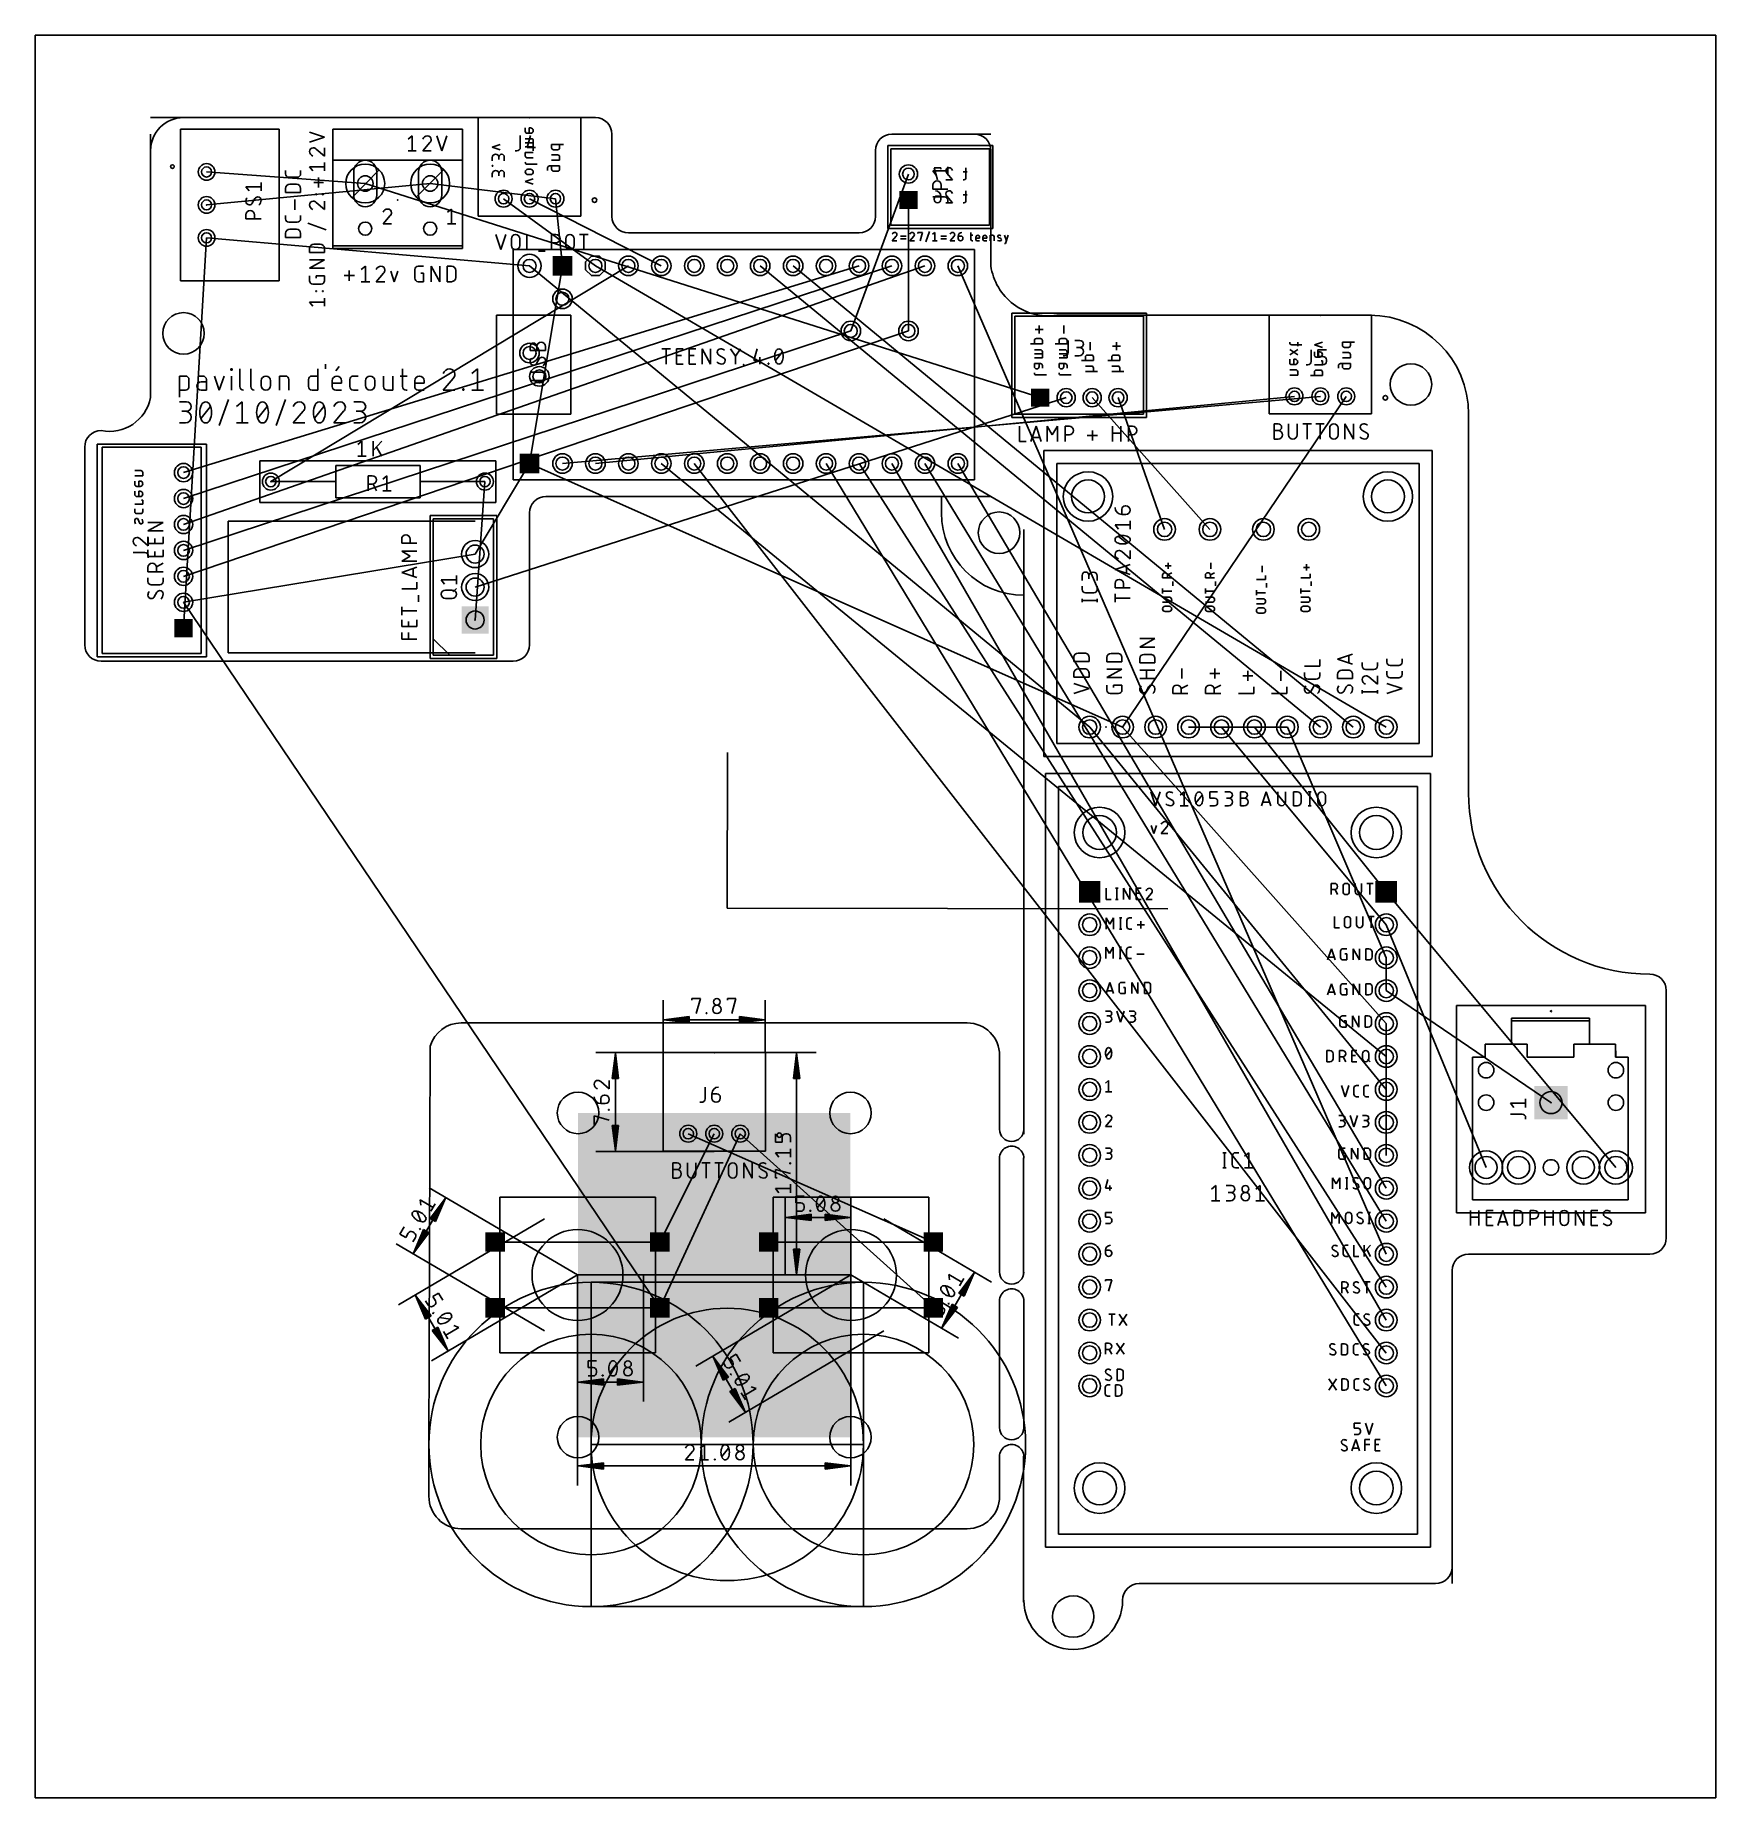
# Model space of a CAD drawing. Extents: x -53 to 76, y -69 to 67.
import ezdxf

# ---------------------------------------------------------------- set-up
doc = ezdxf.new("R2010")
doc.units = 0
for name, color, linetype in [('1', 12, 'CONTINUOUS'), ('105', 193, 'CONTINUOUS'), ('16', 132, 'CONTINUOUS'), ('17', 122, 'CONTINUOUS'), ('19', 53, 'CONTINUOUS'), ('20', 31, 'CONTINUOUS'), ('21', 251, 'CONTINUOUS'), ('23', 53, 'CONTINUOUS'), ('25', 251, 'CONTINUOUS'), ('27', 251, 'CONTINUOUS'), ('28', 251, 'CONTINUOUS'), ('44', 251, 'CONTINUOUS'), ('47', 251, 'CONTINUOUS'), ('51', 251, 'CONTINUOUS')]:
    doc.layers.add(name, color=color, linetype=linetype)

# ---------------------------------------------------------------- blocks, each defined once
blk = doc.blocks.new('RECT')
blk.add_solid([(-0.5, -0.5), (0.5, -0.5), (-0.5, 0.5), (0.5, 0.5)])
blk = doc.blocks.new('LONGP100')
blk.add_lwpolyline([(-0.5, -0.5), (0.5, -0.5, 1), (0.5, 0.5), (-0.5, 0.5, 1)], format="xyb", close=True)
blk = doc.blocks.new('SQUAREP')
blk.add_solid([(-0.5, -0.5), (0.5, -0.5), (-0.5, 0.5), (0.5, 0.5)])
blk = doc.blocks.new('ROUNDP')
blk.add_circle((0, 0), 0.5)
blk = doc.blocks.new('OCTAGONP')
blk.add_lwpolyline([(-0.5, -0.2071), (-0.5, 0.2071), (-0.2071, 0.5), (0.2071, 0.5), (0.5, 0.2071), (0.5, -0.2071), (0.2071, -0.5), (-0.2071, -0.5)], close=True)

msp = doc.modelspace()

# ---------------------------------------------------------------- linework, layer by layer
at = {"layer": '1'}
for p, q in [((-53.34, -68.58), (-53.34, 67.31)), ((-53.34, 67.31), (-45.72, 67.31)), ((-45.72, 67.31), (76.2, 67.31)), ((76.2, 67.31), (76.2, -68.58)), ((76.2, -68.58), (-53.34, -68.58))]:
    msp.add_line(p, q, dxfattribs=at)
at = {"layer": '105'}
for p, q in [((0, 0), (0.0152, 12.0016)), ((0, 0), (33.9556, -0.0431)), ((-10.5, -41.34), (-10.5, -28.84)), ((-10.5, -28.84), (10.5, -28.84)), ((10.5, -28.84), (10.5, -41.34)), ((-10.5, -41.34), (-10.5, -53.84)), ((10.5, -41.34), (-10.5, -41.34)), ((10.5, -53.84), (10.5, -41.34)), ((-10.5, -53.84), (10.5, -53.84))]:
    msp.add_line(p, q, dxfattribs=at)
for centre, radius in [((-10.5, -41.34), 12.5), ((10.5, -41.34), 12.5), ((0, -41.34), 10.5), ((-10.5, -41.34), 8.5), ((10.5, -41.34), 8.5)]:
    msp.add_circle(centre, radius, dxfattribs=at)
at = {"layer": '16'}
for p, q in [((-53.34, 67.31), (76.2, 67.31)), ((-53.34, -68.58), (-53.34, 67.31)), ((76.2, 67.31), (76.2, -68.58)), ((76.2, -68.58), (-53.34, -68.58))]:
    msp.add_line(p, q, dxfattribs=at)
at = {"layer": '19'}
for p, q in [((-40.132, 56.769), (-27.9, 55.88)), ((-40.132, 54.229), (-22.9, 55.88)), ((-27.9, 55.88), (24.13, 39.37)), ((-22.9, 55.88), (-13.24, 54.71)), ((9.525, 44.5135), (13.97, 56.61)), ((-17.24, 54.71), (-10.16, 49.53)), ((-15.24, 54.71), (-5.08, 49.53)), ((-13.24, 54.71), (-12.7, 49.53)), ((13.97, 44.5135), (13.97, 54.61)), ((-41.91, 21.59), (-40.132, 51.689)), ((-40.132, 51.689), (-15.24, 49.53)), ((-41.91, 29.59), (15.24, 49.53)), ((-41.91, 31.59), (12.7, 49.53)), ((-41.91, 33.59), (10.16, 49.53)), ((-35.179, 32.893), (-7.62, 49.53)), ((-12.7, 49.53), (-15.24, 34.29)), ((-15.24, 49.53), (27.94, 13.97)), ((-10.16, 49.53), (50.8, 13.97)), ((2.54, 49.53), (45.72, 13.97)), ((5.08, 49.53), (48.26, 13.97)), ((50.8, -26.67), (17.78, 49.53)), ((-41.91, 27.59), (9.525, 44.5135)), ((-41.91, 25.59), (13.97, 44.5135)), ((-12.7, 34.29), (45.72, 39.47)), ((-10.16, 34.29), (43.72, 39.47)), ((47.72, 39.47), (30.48, 13.97)), ((-19.431, 24.765), (26.13, 39.37)), ((37.211, 29.21), (28.13, 39.37)), ((33.711, 29.21), (30.13, 39.37)), ((-15.24, 34.29), (-19.431, 27.305)), ((30.48, 13.97), (-15.24, 34.29)), ((-5.08, 34.29), (50.8, -11.43)), ((50.8, -34.29), (-2.54, 34.29)), ((50.8, -36.83), (7.62, 34.29)), ((50.8, -29.21), (10.16, 34.29)), ((50.8, -31.75), (12.7, 34.29)), ((50.8, -24.13), (15.24, 34.29)), ((50.8, -21.59), (17.78, 34.29)), ((-19.431, 22.225), (-18.679, 32.893)), ((-19.431, 27.305), (-41.91, 23.59)), ((-41.91, 23.59), (-5.191, -30.815)), ((50.8, -13.97), (27.94, 13.97)), ((50.8, -8.89), (30.48, 13.97)), ((35.56, 13.97), (43.18, 13.97)), ((38.1, 13.97), (50.8, -1.27)), ((50.8, 1.27), (40.64, 13.97)), ((50.8, -3.81), (43.18, 13.97)), ((68.5, -19.986), (50.8, 1.27)), ((58.5, -19.986), (50.8, -1.27)), ((50.8, -6.35), (50.8, -3.81)), ((63.5, -14.986), (50.8, -6.35)), ((50.8, -19.05), (50.8, -8.89)), ((-5.191, -30.815), (1, -17.38)), ((-1, -17.38), (-5.191, -25.735)), ((-3, -17.38), (15.891, -25.735)), ((1, -17.38), (15.891, -30.815)), ((-5.191, -25.735), (-17.891, -25.735)), ((15.891, -25.735), (3.191, -25.735)), ((-17.891, -30.815), (-5.191, -30.815)), ((15.891, -30.815), (3.191, -30.815))]:
    msp.add_line(p, q, dxfattribs=at)
at = {"layer": '20'}
for p, q in [((-41.91, 60.96), (-44.45, 60.96)), ((-10.16, 60.96), (-41.91, 60.96)), ((-44.45, 59.69), (-44.45, 58.42)), ((-8.89, 53.34), (-8.89, 59.69)), ((19.05, 59.69), (12.7, 59.69)), ((20.32, 59.69), (19.05, 59.69)), ((-44.45, 58.42), (-44.45, 39.37)), ((11.43, 58.42), (11.43, 53.34)), ((20.32, 49.53), (20.32, 58.42)), ((10.16, 52.07), (-7.62, 52.07)), ((49.53, 45.72), (25.4, 45.72)), ((57.15, 8.89), (57.15, 38.1)), ((-49.53, 35.56), (-49.53, 20.32)), ((-13.97, 31.75), (16.51, 31.75)), ((16.51, 31.75), (20.32, 31.75)), ((16.51, 31.75), (16.51, 30.48)), ((-15.24, 20.32), (-15.24, 30.48)), ((22.86, 29.21), (22.86, 24.13)), ((22.86, 24.13), (22.86, -17.4223)), ((-48.26, 19.05), (-16.51, 19.05)), ((72.39, -25.4), (72.39, -6.35)), ((18.5, -8.84), (-20.5, -8.84)), ((-22.8954, -10.6242), (-23, -41.68)), ((20.99, -17.04), (21, -11.34)), ((20.99, -19.25), (20.99, -28.07)), ((22.83, -19.24), (22.83, -28.14)), ((57.15, -26.67), (71.12, -26.67)), ((55.88, -50.8), (55.88, -27.94)), ((20.99, -30.27), (20.99, -40.08)), ((22.87, -30.23), (22.87, -40.04)), ((-23, -41.68), (-23, -45.34)), ((20.99, -42.26), (20.99, -45.37)), ((22.85, -42.25), (22.85, -53.49)), ((-20.5, -47.84), (18.5, -47.84)), ((55.88, -52.07), (55.88, -50.8)), ((31.75, -52.07), (54.61, -52.07))]:
    msp.add_line(p, q, dxfattribs=at)
for centre, radius in [((-41.91, 44.323), 1.6), ((52.705, 40.386), 1.6), ((20.955, 28.956), 1.6), ((58.5, -12.486), 0.6), ((68.5, -12.486), 0.6), ((-11.5, -15.78), 1.6), ((9.5, -15.78), 1.6), ((58.5, -14.986), 0.6), ((68.5, -14.986), 0.6), ((63.5, -19.986), 0.6), ((-11.5, -40.78), 1.6), ((9.5, -40.78), 1.6), ((26.67, -54.61), 1.6)]:
    msp.add_circle(centre, radius, dxfattribs=at)
for centre, radius, start, end in [((-41.91, 58.42), 2.54, 90, 180), ((-10.16, 59.69), 1.27, 0, 90), ((12.7, 58.42), 1.27, 90, 180), ((19.05, 58.42), 1.27, 0, 90), ((-7.62, 53.34), 1.27, 180, 270), ((10.16, 53.34), 1.27, 270, 0), ((24.765, 50.165), 4.4901, 188.1301, 278.1301), ((49.53, 38.1), 7.62, 0, 90), ((-47.625, 40.005), 3.2379, 258.6901, 348.6901), ((-48.26, 35.56), 1.27, 90, 180), ((-13.97, 30.48), 1.27, 90, 180), ((22.86, 30.48), 6.35, 180, 270), ((-48.26, 20.32), 1.27, 180, 270), ((-16.51, 20.32), 1.27, 270, 0), ((71.12, 8.89), 13.97, 180, 270), ((71.12, -6.35), 1.27, 0, 90), ((-20.4999, -11.3401), 2.5001, 90.0016, 163.3616), ((18.5, -11.34), 2.5, 0, 90), ((21.925, -17.045), 0.935, 179.6936, 359.6936), ((21.925, -19.275), 0.935, 359.6936, 179.6936), ((71.12, -25.4), 1.27, 270, 0), ((57.15, -27.94), 1.27, 90, 180), ((21.925, -28.045), 0.935, 179.6936, 359.6936), ((21.925, -30.275), 0.935, 359.6936, 179.6936), ((21.925, -40.045), 0.935, 179.6936, 359.6936), ((22.84, -40.04), 0.03, 270, 0), ((21.925, -42.275), 0.935, 359.6936, 179.6936), ((-20.5, -45.34), 2.5, 180, 270), ((18.5, -45.34), 2.5, 270, 0), ((21, -45.37), 0.01, 180, 270), ((54.61, -50.8), 1.27, 270, 0), ((31.75, -53.34), 1.27, 90, 180), ((22.88, -53.49), 0.03, 180, 270), ((26.67, -53.34), 3.81, 180, 270), ((26.67, -53.34), 3.81, 270, 0)]:
    msp.add_arc(centre, radius, start, end, dxfattribs=at)
at = {"layer": '21'}
for p, q in [((-42.132, 60.079), (-42.132, 48.379)), ((-34.532, 60.079), (-42.132, 60.079)), ((-34.532, 48.379), (-34.532, 60.079)), ((-20.411, 60.071), (-30.393, 60.071)), ((-30.393, 57.683), (-30.393, 60.071)), ((-20.411, 60.071), (-20.411, 57.683)), ((-19.19, 53.36), (-19.19, 60.96)), ((-19.19, 60.96), (-11.29, 60.96)), ((-11.29, 60.96), (-11.29, 53.36)), ((20.22, 58.56), (12.62, 58.56)), ((20.22, 52.66), (20.22, 58.56)), ((-28.793, 57.683), (-30.393, 57.683)), ((-30.393, 51.079), (-30.393, 57.683)), ((-23.789, 57.683), (-27.015, 57.683)), ((-20.411, 57.683), (-22.011, 57.683)), ((-20.411, 57.683), (-20.411, 51.079)), ((-25.9798, 53.4035), (-26.5195, 52.7685)), ((-21.5665, 53.6575), (-21.249, 53.9115)), ((-21.249, 53.9115), (-21.249, 52.7685)), ((-11.29, 53.36), (-19.19, 53.36)), ((-26.5195, 52.7685), (-25.8845, 52.7685)), ((-21.5665, 52.7685), (-20.9315, 52.7685)), ((13.97, 52.66), (20.22, 52.66)), ((-30.393, 50.876), (-30.393, 51.079)), ((-20.411, 51.079), (-30.393, 51.079)), ((-30.393, 50.876), (-20.411, 50.876)), ((-20.411, 51.079), (-20.411, 50.876)), ((-16.51, 50.8), (-16.51, 33.02)), ((19.05, 50.8), (-16.51, 50.8)), ((19.05, 33.02), (19.05, 50.8)), ((-42.132, 48.379), (-34.532, 48.379)), ((-17.78, 45.72), (-17.78, 38.1)), ((-12.065, 45.72), (-17.78, 45.72)), ((-12.065, 38.1), (-12.065, 45.72)), ((24.13, 45.642), (32.08, 45.642)), ((32.08, 45.642), (32.08, 38.094)), ((41.77, 38.12), (41.77, 45.72)), ((41.77, 45.72), (49.67, 45.72)), ((49.67, 45.72), (49.67, 38.12)), ((-15.1892, 42.9937), (-15.1892, 43.3183)), ((-14.0208, 42.9937), (-15.1892, 42.9937)), ((-14.5076, 42.3531), (-14.7024, 41.9961)), ((-14.6699, 42.9937), (-14.6699, 43.3183)), ((-14.0208, 43.3183), (-14.0208, 42.9937)), ((-5.0292, 43.1292), (-4.3801, 43.1292)), ((-4.7046, 41.9608), (-4.7046, 43.1292)), ((-3.922, 41.9608), (-3.922, 43.1292)), ((-3.922, 43.1292), (-3.4028, 43.1292)), ((-3.922, 42.6099), (-3.5326, 42.6099)), ((-2.9314, 41.9608), (-2.9314, 43.1292)), ((-2.9314, 43.1292), (-2.4122, 43.1292)), ((-2.9314, 42.6099), (-2.542, 42.6099)), ((-1.9431, 41.9608), (-1.9431, 43.1292)), ((-1.9431, 43.1292), (-1.294, 41.9608)), ((-1.294, 41.9608), (-1.294, 43.1292)), ((-0.2808, 42.4476), (-0.6378, 42.6424)), ((0.2399, 43.1292), (0.6293, 42.5775)), ((0.6293, 42.5775), (1.0188, 43.1292)), ((0.6293, 41.9608), (0.6293, 42.5775)), ((2.317, 43.1292), (2.0574, 42.2204)), ((2.0574, 42.2204), (2.7065, 42.2204)), ((2.5118, 42.4801), (2.5118, 41.9608)), ((3.7225, 42.2204), (4.2418, 42.8696)), ((-14.3454, 41.3399), (-15.1892, 41.3399)), ((-3.4028, 41.9608), (-3.922, 41.9608)), ((-2.4122, 41.9608), (-2.9314, 41.9608)), ((3.1496, 41.9608), (3.1496, 42.0257)), ((3.1496, 42.0257), (3.2145, 42.0257)), ((3.2145, 41.9608), (3.1496, 41.9608)), ((3.2145, 42.0257), (3.2145, 41.9608)), ((-15.1892, 40.6908), (-14.3454, 40.6908)), ((-17.78, 38.1), (-12.065, 38.1)), ((22.18, 38.094), (22.18, 39.37)), ((32.08, 38.094), (22.18, 38.094)), ((49.67, 38.12), (41.77, 38.12)), ((-48.182, 21.59), (-48.182, 35.54)), ((-48.182, 35.54), (-40.56, 35.54)), ((-40.56, 35.54), (-40.56, 19.64)), ((-30.179, 34.143), (-23.679, 34.143)), ((-30.179, 31.643), (-30.179, 34.143)), ((-23.679, 34.143), (-23.679, 31.643)), ((25.4, 12.7), (25.4, 34.29)), ((25.4, 34.29), (53.34, 34.29)), ((53.34, 34.29), (53.34, 12.7)), ((-34.229, 32.893), (-30.179, 32.893)), ((-23.679, 32.893), (-19.629, 32.893)), ((-16.51, 33.02), (19.05, 33.02)), ((-23.679, 31.643), (-30.179, 31.643)), ((-18.006, 30.025), (-22.656, 30.025)), ((-22.656, 30.025), (-22.656, 19.505)), ((34.2251, 26.3976), (33.751, 26.3976)), ((34.2646, 25.8677), (33.9485, 25.7097)), ((33.988, 26.1606), (33.988, 26.6347)), ((37.5666, 25.8677), (37.2505, 25.7097)), ((37.29, 26.1606), (37.29, 26.6347)), ((41.227, 25.9193), (41.227, 26.3934)), ((44.8931, 26.2833), (44.419, 26.2833)), ((44.656, 26.0463), (44.656, 26.5204)), ((33.5534, 25.4726), (33.5534, 25.6702)), ((34.2646, 25.4726), (33.5534, 25.4726)), ((33.5534, 24.257), (33.5534, 24.6521)), ((33.9485, 25.6702), (33.9485, 25.4726)), ((34.3436, 24.868), (34.3436, 25.1841)), ((36.8554, 25.4726), (36.8554, 25.6702)), ((37.5666, 25.4726), (36.8554, 25.4726)), ((36.8554, 24.257), (36.8554, 24.6521)), ((37.2505, 25.6702), (37.2505, 25.4726)), ((37.6456, 24.868), (37.6456, 25.1841)), ((40.7924, 25.3428), (41.5036, 25.3428)), ((40.7924, 24.13), (40.7924, 24.5251)), ((41.5036, 25.3428), (41.5036, 25.6589)), ((41.5826, 24.741), (41.5826, 25.0571)), ((44.2214, 25.4698), (44.9326, 25.4698)), ((44.2214, 24.257), (44.2214, 24.6521)), ((44.9326, 25.4698), (44.9326, 25.7859)), ((45.0116, 24.868), (45.0116, 25.1841)), ((34.2646, 24.4545), (33.5534, 24.4545)), ((34.067, 23.9892), (33.5534, 23.9892)), ((33.5534, 23.5941), (34.067, 23.5941)), ((33.751, 23.2805), (34.067, 23.2805)), ((37.5666, 24.4545), (36.8554, 24.4545)), ((37.369, 23.9892), (36.8554, 23.9892)), ((36.8554, 23.5941), (37.369, 23.5941)), ((37.053, 23.2805), (37.369, 23.2805)), ((41.5036, 24.3275), (40.7924, 24.3275)), ((41.306, 23.8622), (40.7924, 23.8622)), ((40.7924, 23.4671), (41.306, 23.4671)), ((40.99, 23.1535), (41.306, 23.1535)), ((44.9326, 24.4545), (44.2214, 24.4545)), ((44.735, 23.9892), (44.2214, 23.9892)), ((44.2214, 23.5941), (44.735, 23.5941)), ((44.419, 23.2805), (44.735, 23.2805)), ((34.067, 22.8854), (33.751, 22.8854)), ((37.369, 22.8854), (37.053, 22.8854)), ((41.306, 22.7584), (40.99, 22.7584)), ((44.735, 22.8854), (44.419, 22.8854)), ((31.8008, 20.1422), (32.9692, 20.7913)), ((32.9692, 20.7913), (31.8008, 20.7913)), ((-40.56, 19.64), (-41.91, 19.64)), ((-22.656, 19.505), (-19.431, 19.505)), ((26.7208, 19.026), (26.7208, 19.3506)), ((27.8892, 19.026), (26.7208, 19.026)), ((27.0454, 19.6751), (27.5646, 19.6751)), ((27.8892, 19.3506), (27.8892, 19.026)), ((29.2608, 18.9992), (29.2608, 19.3237)), ((29.5854, 19.6483), (30.1046, 19.6483)), ((30.4292, 19.3237), (30.4292, 18.9992)), ((32.9692, 20.1422), (31.8008, 20.1422)), ((31.8008, 18.923), (31.8008, 19.2475)), ((32.1254, 19.5721), (32.6446, 19.5721)), ((32.9692, 19.2475), (32.9692, 18.923)), ((45.6692, 18.6586), (45.6692, 19.1778)), ((47.0408, 19.2095), (48.2092, 19.5989)), ((48.2092, 18.82), (47.0408, 19.2095)), ((47.9171, 19.5016), (47.9171, 18.9174)), ((50.8508, 18.9775), (50.8508, 19.2372)), ((52.0192, 19.2372), (52.0192, 18.9775)), ((26.7208, 17.8068), (26.7208, 18.1314)), ((27.8892, 17.8068), (26.7208, 17.8068)), ((27.0454, 18.4559), (27.5646, 18.4559)), ((27.8892, 18.1314), (27.8892, 17.8068)), ((30.4292, 18.9992), (29.2608, 18.9992)), ((29.2608, 17.78), (30.4292, 18.4291)), ((30.4292, 18.4291), (29.2608, 18.4291)), ((30.4292, 17.78), (29.2608, 17.78)), ((32.9692, 18.923), (31.8008, 18.923)), ((31.8008, 18.3529), (32.9692, 18.3529)), ((32.9692, 17.7038), (31.8008, 17.7038)), ((32.3201, 17.7038), (32.3201, 18.3529)), ((35.0548, 17.7077), (35.0548, 18.4867)), ((37.9843, 18.0972), (37.2054, 18.0972)), ((37.5948, 17.7077), (37.5948, 18.4867)), ((40.5243, 17.9118), (39.7454, 17.9118)), ((40.1348, 17.5223), (40.1348, 18.3013)), ((42.6748, 17.5223), (42.6748, 18.3013)), ((44.5008, 18.6586), (45.6692, 18.6586)), ((44.5008, 17.922), (44.5008, 18.1817)), ((45.6692, 18.1817), (45.6692, 17.922)), ((47.0408, 17.7038), (47.0408, 18.0283)), ((48.2092, 17.7038), (47.0408, 17.7038)), ((47.3654, 18.3529), (47.8846, 18.3529)), ((48.2092, 18.0283), (48.2092, 17.7038)), ((48.9458, 18.6798), (48.9458, 18.9394)), ((49.8546, 18.4201), (49.2054, 18.4201)), ((49.4651, 17.8322), (50.1142, 17.2805)), ((50.1142, 18.9394), (50.1142, 18.6798)), ((50.1142, 17.2805), (50.1142, 17.9296)), ((50.8508, 18.025), (50.8508, 18.2847)), ((51.7596, 18.7179), (51.1104, 18.7179)), ((51.7596, 17.7654), (51.1104, 17.7654)), ((52.0192, 18.2847), (52.0192, 18.025)), ((27.8892, 16.9503), (26.7208, 17.3397)), ((26.7208, 16.5608), (27.8892, 16.9503)), ((29.2608, 16.8204), (29.2608, 17.2099)), ((30.1696, 16.5608), (29.5204, 16.5608)), ((29.7801, 17.0152), (29.7801, 17.2099)), ((29.7801, 17.2099), (30.4292, 17.2099)), ((30.4292, 17.2099), (30.4292, 16.8204)), ((32.4824, 17.0801), (32.2876, 16.7231)), ((34.3408, 16.5608), (34.3408, 16.8854)), ((35.5092, 16.5608), (34.3408, 16.5608)), ((35.5092, 17.2099), (34.9899, 16.9503)), ((34.9899, 16.8854), (34.9899, 16.5608)), ((36.8808, 16.5608), (36.8808, 16.8854)), ((38.0492, 16.5608), (36.8808, 16.5608)), ((38.0492, 17.2099), (37.5299, 16.9503)), ((37.5299, 16.8854), (37.5299, 16.5608)), ((39.4208, 16.5608), (40.5892, 16.5608)), ((40.5892, 16.5608), (40.5892, 17.0801)), ((41.9608, 16.5608), (43.1292, 16.5608)), ((43.1292, 16.5608), (43.1292, 17.0801)), ((45.4096, 17.6624), (44.7604, 17.6624)), ((45.1824, 17.0801), (44.9876, 16.7231)), ((47.7224, 17.0801), (47.5276, 16.7231)), ((48.9458, 16.5608), (48.9458, 16.8204)), ((48.9458, 16.6906), (50.1142, 16.6906)), ((50.1142, 16.5608), (50.1142, 16.8204)), ((52.0192, 16.9503), (50.8508, 17.3397)), ((50.8508, 16.5608), (52.0192, 16.9503)), ((53.34, 12.7), (25.4, 12.7)), ((53.213, 9.398), (25.527, 9.398)), ((25.527, 9.398), (25.527, -48.26)), ((32.658, 8.9678), (33.0136, 7.901)), ((33.0136, 7.901), (33.3692, 8.9678)), ((34.2963, 8.3455), (33.9703, 8.5233)), ((34.9271, 8.7307), (35.2234, 8.9678)), ((35.2234, 8.9678), (35.2234, 7.901)), ((36.1293, 8.1381), (36.6035, 8.7307)), ((37.2131, 8.4937), (37.2131, 8.9678)), ((37.2131, 8.9678), (37.8057, 8.9678)), ((37.5687, 8.4937), (37.2131, 8.4937)), ((37.8057, 8.1381), (37.8057, 8.2566)), ((38.3561, 8.9678), (38.7117, 8.9678)), ((38.7117, 8.4937), (38.4746, 8.4937)), ((39.5626, 7.901), (39.5626, 8.9678)), ((39.5626, 8.9678), (39.8589, 8.9678)), ((39.5626, 8.4937), (39.8589, 8.4937)), ((41.1924, 7.901), (41.548, 8.9678)), ((41.8147, 8.1677), (41.2813, 8.1677)), ((41.548, 8.9678), (41.9036, 7.901)), ((42.4327, 8.9678), (42.4327, 8.1973)), ((43.0254, 8.1973), (43.0254, 8.9678)), ((43.6519, 7.901), (43.6519, 8.9678)), ((43.6519, 8.9678), (43.9483, 8.9678)), ((44.2446, 8.6715), (44.2446, 8.1973)), ((44.7822, 8.9678), (45.0193, 8.9678)), ((44.9008, 8.9678), (44.9008, 7.901)), ((45.5188, 8.1973), (45.5188, 8.6715)), ((46.1115, 8.6715), (46.1115, 8.1973)), ((53.213, -48.26), (53.213, 9.398)), ((34.9271, 7.901), (35.5197, 7.901)), ((37.2131, 7.901), (37.5687, 7.901)), ((38.3561, 7.901), (38.6524, 7.901)), ((39.8589, 7.901), (39.5626, 7.901)), ((43.9483, 7.901), (43.6519, 7.901)), ((44.7822, 7.901), (45.0193, 7.901)), ((32.6898, 6.3754), (32.893, 5.7658)), ((32.893, 5.7658), (33.0962, 6.3754)), ((33.8938, 6.2738), (33.462, 5.7658)), ((33.462, 5.7658), (33.97, 5.7658)), ((29.2132, 1.5418), (29.2132, 0.6782)), ((29.9337, 1.5418), (30.1256, 1.5418)), ((30.0296, 1.5418), (30.0296, 0.6782)), ((30.5517, 0.6782), (30.5517, 1.5418)), ((30.5517, 1.5418), (31.0315, 0.6782)), ((31.0315, 0.6782), (31.0315, 1.5418)), ((31.5297, 0.6782), (31.5297, 1.5418)), ((31.5297, 1.5418), (31.9135, 1.5418)), ((46.5663, 1.0522), (46.5663, 1.9158)), ((46.5663, 1.9158), (46.8062, 1.9158)), ((46.8062, 1.436), (46.5663, 1.436)), ((47.0461, 1.0522), (46.8542, 1.436)), ((47.4722, 1.2921), (47.4722, 1.6759)), ((47.952, 1.6759), (47.952, 1.2921)), ((48.4171, 1.9158), (48.4171, 1.2921)), ((48.8969, 1.2921), (48.8969, 1.9158)), ((49.301, 1.9158), (49.7808, 1.9158)), ((49.5409, 1.0522), (49.5409, 1.9158)), ((29.2132, 0.6782), (29.597, 0.6782)), ((29.9337, 0.6782), (30.1256, 0.6782)), ((31.5297, 1.158), (31.8175, 1.158)), ((31.9135, 0.6782), (31.5297, 0.6782)), ((32.6969, 1.158), (32.2891, 0.6782)), ((32.2891, 0.6782), (32.7688, 0.6782)), ((29.2132, -1.6078), (29.2132, -0.7442)), ((29.2132, -0.7442), (29.5011, -1.224)), ((29.5011, -1.224), (29.7889, -0.7442)), ((29.7889, -0.7442), (29.7889, -1.6078)), ((30.2281, -0.7442), (30.42, -0.7442)), ((30.324, -0.7442), (30.324, -1.6078)), ((30.8118, -1.4159), (30.8118, -0.9361)), ((31.0037, -0.7442), (31.1957, -0.7442)), ((31.5906, -1.272), (32.1664, -1.272)), ((31.8785, -1.5598), (31.8785, -0.9841)), ((46.8128, -0.6442), (46.8128, -1.5078)), ((47.5722, -1.2679), (47.5722, -0.8841)), ((48.052, -0.8841), (48.052, -1.2679)), ((48.5171, -0.6442), (48.5171, -1.2679)), ((48.9969, -1.2679), (48.9969, -0.6442)), ((49.401, -0.6442), (49.8808, -0.6442)), ((49.6409, -1.5078), (49.6409, -0.6442)), ((30.2281, -1.6078), (30.42, -1.6078)), ((31.1957, -1.6078), (31.0037, -1.6078)), ((46.8128, -1.5078), (47.1967, -1.5078)), ((29.1862, -3.8748), (29.1862, -3.0112)), ((29.1862, -3.0112), (29.4741, -3.491)), ((29.4741, -3.491), (29.7619, -3.0112)), ((29.7619, -3.0112), (29.7619, -3.8748)), ((30.2011, -3.0112), (30.393, -3.0112)), ((30.2011, -3.8748), (30.393, -3.8748)), ((30.297, -3.0112), (30.297, -3.8748)), ((30.7848, -3.6829), (30.7848, -3.2031)), ((30.9767, -3.0112), (31.1687, -3.0112)), ((31.1687, -3.8748), (30.9767, -3.8748)), ((31.5636, -3.539), (32.1394, -3.539)), ((46.2845, -3.9878), (46.5723, -3.1242)), ((46.7882, -3.7719), (46.3564, -3.7719)), ((46.5723, -3.1242), (46.8602, -3.9878)), ((47.2773, -3.7959), (47.2773, -3.3161)), ((47.4692, -3.1242), (47.7571, -3.1242)), ((47.7571, -3.9878), (47.4692, -3.9878)), ((47.6132, -3.508), (47.7571, -3.508)), ((47.7571, -3.508), (47.7571, -3.9878)), ((48.2527, -3.9878), (48.2527, -3.1242)), ((48.2527, -3.1242), (48.7324, -3.9878)), ((48.7324, -3.9878), (48.7324, -3.1242)), ((49.228, -3.9878), (49.228, -3.1242)), ((49.228, -3.1242), (49.4679, -3.1242)), ((49.4679, -3.9878), (49.228, -3.9878)), ((49.7078, -3.3641), (49.7078, -3.7479)), ((29.2132, -6.5798), (29.5011, -5.7162)), ((29.717, -6.3639), (29.2852, -6.3639)), ((29.5011, -5.7162), (29.7889, -6.5798)), ((30.2061, -6.3879), (30.2061, -5.9081)), ((30.398, -5.7162), (30.6858, -5.7162)), ((30.6858, -6.5798), (30.398, -6.5798)), ((30.5419, -6.1), (30.6858, -6.1)), ((30.6858, -6.1), (30.6858, -6.5798)), ((31.1814, -6.5798), (31.1814, -5.7162)), ((31.1814, -5.7162), (31.6612, -6.5798)), ((31.6612, -6.5798), (31.6612, -5.7162)), ((32.1568, -6.5798), (32.1568, -5.7162)), ((32.1568, -5.7162), (32.3967, -5.7162)), ((32.3967, -6.5798), (32.1568, -6.5798)), ((32.6365, -5.9561), (32.6365, -6.3399)), ((46.2845, -6.6802), (46.5723, -5.8166)), ((46.7882, -6.4643), (46.3564, -6.4643)), ((46.5723, -5.8166), (46.8602, -6.6802)), ((47.2773, -6.4883), (47.2773, -6.0085)), ((47.4692, -5.8166), (47.7571, -5.8166)), ((47.7571, -6.6802), (47.4692, -6.6802)), ((47.6132, -6.2004), (47.7571, -6.2004)), ((47.7571, -6.2004), (47.7571, -6.6802)), ((48.2527, -6.6802), (48.2527, -5.8166)), ((48.2527, -5.8166), (48.7324, -6.6802)), ((48.7324, -6.6802), (48.7324, -5.8166)), ((49.228, -6.6802), (49.228, -5.8166)), ((49.228, -5.8166), (49.4679, -5.8166)), ((49.4679, -6.6802), (49.228, -6.6802)), ((49.7078, -6.0565), (49.7078, -6.4403)), ((29.1659, -7.9221), (29.4538, -7.9221)), ((30.0324, -7.9221), (30.3202, -8.7857)), ((30.3202, -8.7857), (30.6081, -7.9221)), ((30.9947, -7.9221), (31.2826, -7.9221)), ((63.5, -7.886), (63.5, -7.886)), ((63.5, -7.986), (63.5, -7.986)), ((29.1659, -8.7857), (29.4058, -8.7857)), ((29.4538, -8.3059), (29.2619, -8.3059)), ((30.9947, -8.7857), (31.2346, -8.7857)), ((31.2826, -8.3059), (31.0907, -8.3059)), ((47.2265, -8.9775), (47.2265, -8.4977)), ((47.4184, -8.3058), (47.7063, -8.3058)), ((47.7063, -9.1694), (47.4184, -9.1694)), ((47.5624, -8.6896), (47.7063, -8.6896)), ((47.7063, -8.6896), (47.7063, -9.1694)), ((48.2019, -9.1694), (48.2019, -8.3058)), ((48.2019, -8.3058), (48.6816, -9.1694)), ((48.6816, -9.1694), (48.6816, -8.3058)), ((49.1772, -9.1694), (49.1772, -8.3058)), ((49.1772, -8.3058), (49.4171, -8.3058)), ((49.4171, -9.1694), (49.1772, -9.1694)), ((49.657, -8.5457), (49.657, -8.9295)), ((61.66, -10.486), (58.42, -10.486)), ((58.42, -10.486), (58.42, -11.486)), ((61.66, -11.486), (61.66, -10.486)), ((68.46, -10.486), (65.26, -10.486)), ((65.26, -10.486), (65.26, -11.486)), ((68.5, -11.486), (68.46, -10.486)), ((-4.95, -18.73), (-4.95, -11.13)), ((-4.95, -11.13), (2.95, -11.13)), ((2.95, -11.13), (2.95, -18.73)), ((29.2072, -11.4159), (29.591, -10.9361)), ((46.2207, -11.8364), (46.2207, -10.9728)), ((46.2207, -10.9728), (46.4606, -10.9728)), ((46.4606, -11.8364), (46.2207, -11.8364)), ((46.7005, -11.2127), (46.7005, -11.5965)), ((47.2046, -11.8364), (47.2046, -10.9728)), ((47.2046, -10.9728), (47.4444, -10.9728)), ((47.4444, -11.4526), (47.2046, -11.4526)), ((47.6843, -11.8364), (47.4924, -11.4526)), ((48.1436, -11.8364), (48.1436, -10.9728)), ((48.1436, -10.9728), (48.5274, -10.9728)), ((48.1436, -11.3566), (48.4314, -11.3566)), ((48.5274, -11.8364), (48.1436, -11.8364)), ((48.9797, -11.5965), (48.9797, -11.2127)), ((49.3635, -11.6445), (49.5554, -11.8364)), ((49.4594, -11.2127), (49.4594, -11.5965)), ((58.42, -11.486), (57.46, -11.486)), ((57.46, -11.486), (57.46, -18.486)), ((65.26, -11.486), (61.66, -11.486)), ((69.46, -11.486), (68.5, -11.486)), ((69.46, -18.486), (69.46, -11.486)), ((29.1592, -13.4761), (29.3991, -13.2842)), ((29.3991, -13.2842), (29.3991, -14.1478)), ((29.1592, -14.1478), (29.639, -14.1478)), ((47.3494, -13.6652), (47.6373, -14.5288)), ((47.6373, -14.5288), (47.9252, -13.6652)), ((48.308, -14.3369), (48.308, -13.8571)), ((48.4999, -13.6652), (48.6918, -13.6652)), ((48.6918, -14.5288), (48.4999, -14.5288)), ((49.07, -14.3369), (49.07, -13.8571)), ((49.2619, -13.6652), (49.4538, -13.6652)), ((49.4538, -14.5288), (49.2619, -14.5288)), ((47.1452, -15.9766), (47.4331, -15.9766)), ((48.0117, -15.9766), (48.2995, -16.8402)), ((48.2995, -16.8402), (48.5874, -15.9766)), ((48.974, -15.9766), (49.2619, -15.9766)), ((29.567, -16.335), (29.1592, -16.8148)), ((29.1592, -16.8148), (29.639, -16.8148)), ((47.1452, -16.8402), (47.3851, -16.8402)), ((47.4331, -16.3604), (47.2412, -16.3604)), ((48.974, -16.8402), (49.2139, -16.8402)), ((49.2619, -16.3604), (49.07, -16.3604)), ((2.95, -18.73), (-4.95, -18.73)), ((29.1592, -18.4912), (29.4471, -18.4912)), ((29.4471, -18.875), (29.2552, -18.875)), ((47.1503, -19.1629), (47.1503, -18.6831)), ((47.3422, -18.4912), (47.6301, -18.4912)), ((47.4862, -18.875), (47.6301, -18.875)), ((47.6301, -18.875), (47.6301, -19.3548)), ((48.1257, -19.3548), (48.1257, -18.4912)), ((48.1257, -18.4912), (48.6054, -19.3548)), ((48.6054, -19.3548), (48.6054, -18.4912)), ((49.101, -19.3548), (49.101, -18.4912)), ((49.101, -18.4912), (49.3409, -18.4912)), ((49.5808, -18.7311), (49.5808, -19.1149)), ((29.1592, -19.3548), (29.3991, -19.3548)), ((47.6301, -19.3548), (47.3422, -19.3548)), ((49.3409, -19.3548), (49.101, -19.3548)), ((29.3511, -20.9042), (29.1592, -21.5759)), ((29.1592, -21.5759), (29.639, -21.5759)), ((29.495, -21.384), (29.495, -21.7678)), ((46.6451, -21.6408), (46.6451, -20.7772)), ((46.6451, -20.7772), (46.933, -21.257)), ((46.933, -21.257), (47.2209, -20.7772)), ((47.2209, -20.7772), (47.2209, -21.6408)), ((47.66, -20.7772), (47.8519, -20.7772)), ((47.66, -21.6408), (47.8519, -21.6408)), ((47.756, -20.7772), (47.756, -21.6408)), ((48.6009, -21.281), (48.3371, -21.137)), ((49.101, -21.4009), (49.101, -21.0171)), ((49.5808, -21.0171), (49.5808, -21.4009)), ((57.46, -22.486), (57.46, -21.486)), ((69.46, -21.486), (69.46, -22.486)), ((-17.541, -22.275), (-17.541, -34.275)), ((-5.541, -22.275), (-17.541, -22.275)), ((-5.541, -34.275), (-5.541, -22.275)), ((3.541, -22.275), (3.541, -34.275)), ((15.541, -22.275), (3.541, -22.275)), ((15.541, -34.275), (15.541, -22.275)), ((69.46, -22.486), (57.46, -22.486)), ((29.1592, -23.828), (29.1592, -23.4442)), ((29.1592, -23.4442), (29.639, -23.4442)), ((29.4471, -23.828), (29.1592, -23.828)), ((29.1592, -24.3078), (29.4471, -24.3078)), ((29.639, -24.1159), (29.639, -24.0199)), ((46.6062, -24.3078), (46.6062, -23.4442)), ((46.6062, -23.4442), (46.8941, -23.924)), ((46.8941, -23.924), (47.1819, -23.4442)), ((47.1819, -23.4442), (47.1819, -24.3078)), ((47.66, -24.0679), (47.66, -23.6841)), ((48.1398, -23.6841), (48.1398, -24.0679)), ((48.9277, -23.948), (48.6639, -23.804)), ((49.3889, -23.4442), (49.5808, -23.4442)), ((49.3889, -24.3078), (49.5808, -24.3078)), ((49.4848, -23.4442), (49.4848, -24.3078)), ((29.1592, -26.368), (29.4471, -26.368)), ((29.1592, -26.6079), (29.1592, -26.368)), ((29.639, -26.5599), (29.639, -26.6079)), ((46.9965, -26.488), (46.7326, -26.344)), ((47.4928, -26.6559), (47.4928, -26.1761)), ((47.6847, -25.9842), (47.8766, -25.9842)), ((47.8766, -26.8478), (47.6847, -26.8478)), ((48.2917, -25.9842), (48.2917, -26.8478)), ((48.2917, -26.8478), (48.6755, -26.8478)), ((49.101, -26.8478), (49.101, -25.9842)), ((49.5808, -25.9842), (49.101, -26.512)), ((49.5808, -26.8478), (49.2929, -26.32)), ((29.1592, -28.7472), (29.1592, -28.6512)), ((29.1592, -28.6512), (29.639, -28.6512)), ((29.639, -28.6512), (29.3991, -29.5148)), ((47.3772, -29.6672), (47.3772, -28.8036)), ((47.3772, -28.8036), (47.6171, -28.8036)), ((47.6171, -29.2834), (47.3772, -29.2834)), ((47.857, -29.6672), (47.6651, -29.2834)), ((48.6365, -29.3074), (48.3726, -29.1634)), ((49.0756, -28.8036), (49.5554, -28.8036)), ((49.3155, -29.6672), (49.3155, -28.8036)), ((29.4132, -31.2928), (29.893, -31.2928)), ((29.6531, -32.1564), (29.6531, -31.2928)), ((30.2187, -32.1564), (30.7944, -31.2928)), ((30.2187, -31.2928), (30.7944, -32.1564)), ((48.3313, -31.9529), (48.3313, -31.4731)), ((48.5232, -31.2812), (48.7151, -31.2812)), ((48.7151, -32.1448), (48.5232, -32.1448)), ((49.4504, -31.785), (49.1866, -31.641)), ((29.1592, -34.3916), (29.1592, -33.528)), ((29.1592, -33.528), (29.3991, -33.528)), ((30.0172, -34.3916), (30.5929, -33.528)), ((30.0172, -33.528), (30.5929, -34.3916)), ((46.8141, -34.083), (46.5502, -33.939)), ((47.3446, -34.4428), (47.3446, -33.5792)), ((47.3446, -33.5792), (47.5845, -33.5792)), ((47.8244, -33.8191), (47.8244, -34.2029)), ((48.2857, -34.2509), (48.2857, -33.7711)), ((48.4776, -33.5792), (48.6695, -33.5792)), ((49.4048, -34.083), (49.141, -33.939)), ((-17.541, -34.275), (-5.541, -34.275)), ((3.541, -34.275), (15.541, -34.275)), ((29.3991, -34.0078), (29.1592, -34.0078)), ((29.639, -34.3916), (29.4471, -34.0078)), ((47.5845, -34.4428), (47.3446, -34.4428)), ((48.6695, -34.4428), (48.4776, -34.4428)), ((29.5176, -36.0384), (29.2537, -35.8944)), ((30.0482, -36.3982), (30.0482, -35.5346)), ((30.0482, -35.5346), (30.2881, -35.5346)), ((30.2881, -36.3982), (30.0482, -36.3982)), ((30.528, -35.7745), (30.528, -36.1583)), ((46.3878, -37.1448), (46.9635, -36.2812)), ((46.3878, -36.2812), (46.9635, -37.1448)), ((47.3806, -37.1448), (47.3806, -36.2812)), ((47.3806, -36.2812), (47.6205, -36.2812)), ((47.8604, -36.5211), (47.8604, -36.9049)), ((48.3217, -36.9529), (48.3217, -36.4731)), ((48.5136, -36.2812), (48.7055, -36.2812)), ((49.4408, -36.785), (49.177, -36.641)), ((29.1338, -37.4255), (29.1338, -36.9457)), ((29.3257, -36.7538), (29.5176, -36.7538)), ((29.5176, -37.6174), (29.3257, -37.6174)), ((29.9301, -37.6174), (29.9301, -36.7538)), ((29.9301, -36.7538), (30.17, -36.7538)), ((30.17, -37.6174), (29.9301, -37.6174)), ((30.4099, -36.9937), (30.4099, -37.3775)), ((47.6205, -37.1448), (47.3806, -37.1448)), ((48.7055, -37.1448), (48.5136, -37.1448)), ((48.3362, -40.084), (48.3362, -39.7002)), ((48.3362, -39.7002), (48.816, -39.7002)), ((48.6241, -40.084), (48.3362, -40.084)), ((48.3362, -40.5638), (48.6241, -40.5638)), ((48.816, -40.3719), (48.816, -40.2759)), ((49.2026, -39.7002), (49.4905, -40.5638)), ((49.4905, -40.5638), (49.7784, -39.7002)), ((47.704, -41.474), (47.4401, -41.33)), ((48.1561, -41.8338), (48.444, -40.9702)), ((48.6599, -41.6179), (48.2281, -41.6179)), ((48.444, -40.9702), (48.7319, -41.8338)), ((49.1516, -41.8338), (49.1516, -40.9702)), ((49.1516, -40.9702), (49.5354, -40.9702)), ((49.1516, -41.354), (49.5354, -41.354)), ((49.9441, -41.8338), (49.9441, -40.9702)), ((49.9441, -40.9702), (50.3279, -40.9702)), ((49.9441, -41.354), (50.2319, -41.354)), ((50.3279, -41.8338), (49.9441, -41.8338)), ((25.527, -48.26), (53.213, -48.26))]:
    msp.add_line(p, q, dxfattribs=at)
for centre, radius in [((-27.9038, 52.4002), 0.508), ((-22.9, 52.4002), 0.508), ((-11.541, -28.275), 3.5057), ((9.541, -28.275), 3.5057)]:
    msp.add_circle(centre, radius, dxfattribs=at)
for centre, radius, start, end in [((-26.1703, 53.5444), 0.3671, 90, 162.0547), ((-26.1703, 53.6258), 0.2858, 0, 90), ((-26.1914, 53.6258), 0.3069, 313.6027, 0.0001), ((-14.9296, 43.3183), 0.2596, 0, 180), ((-14.3454, 43.3183), 0.3246, 0, 180), ((-14.7024, 42.1259), 0.4868, 143.1301, 179.9993), ((-14.9296, 42.1259), 0.2596, 179.9993, 270), ((-14.2804, 42.2192), 0.2637, 90.0001, 149.4899), ((-14.2804, 42.2233), 0.2596, 0, 90), ((-14.5693, 42.2233), 0.5485, 314.761, 359.9999), ((-0.504, 42.8696), 0.2637, 180.0001, 239.4899), ((-0.508, 42.8696), 0.2596, 90, 180), ((-0.508, 42.6424), 0.4868, 53.1294, 90), ((-0.4106, 42.2204), 0.2596, 270, 0), ((-0.4147, 42.2204), 0.2637, 359.9998, 59.4902), ((4.6204, 42.545), 0.9628, 154.0109, 180.0001), ((4.6205, 42.545), 0.9629, 180, 205.9888), ((3.9821, 42.889), 0.2402, 90, 161.0751), ((3.9821, 42.889), 0.2402, 18.9248, 90.0002), ((3.3438, 42.545), 0.9629, 359.9999, 25.9891), ((3.3438, 42.545), 0.9629, 334.0112, 360), ((-14.9296, 42.1299), 0.2637, 269.9998, 329.4902), ((-14.3454, 41.0154), 0.3246, 270, 90), ((-0.4106, 42.5093), 0.5485, 224.7607, 270.0001), ((3.9821, 42.201), 0.2402, 198.9254, 269.9998), ((3.9821, 42.201), 0.2402, 270, 341.0747), ((33.751, 25.6702), 0.1976, 0, 180), ((37.053, 25.6702), 0.1976, 0, 180), ((33.751, 23.083), 0.1976, 90, 270), ((34.067, 23.7916), 0.1976, 270, 90), ((34.067, 23.083), 0.1976, 270, 90), ((37.053, 23.083), 0.1976, 90, 270), ((37.369, 23.7916), 0.1976, 270, 90), ((37.369, 23.083), 0.1976, 270, 90), ((40.99, 22.956), 0.1976, 90, 270), ((41.306, 23.6646), 0.1976, 270, 90), ((41.306, 22.956), 0.1976, 270, 90), ((44.419, 23.083), 0.1976, 90, 270), ((44.735, 23.7916), 0.1976, 270, 90), ((44.735, 23.083), 0.1976, 270, 90), ((27.0454, 19.3506), 0.3246, 90, 180), ((27.5646, 19.3506), 0.3246, 359.9994, 90), ((29.5854, 19.3237), 0.3246, 90, 180), ((30.1046, 19.3238), 0.3246, 359.9994, 90), ((32.1254, 19.2475), 0.3246, 90, 180), ((32.6446, 19.2476), 0.3246, 359.9994, 90), ((27.0454, 18.1314), 0.3246, 90, 180), ((27.5646, 18.1314), 0.3246, 359.9994, 90), ((44.7604, 17.922), 0.2596, 180.0014, 270), ((45.4096, 17.922), 0.2596, 270, 0), ((47.3654, 18.0283), 0.3246, 90, 180), ((47.8846, 18.0284), 0.3246, 359.9994, 90), ((49.2054, 18.6798), 0.2596, 180.0014, 270), ((49.2379, 17.6375), 0.2921, 90, 180), ((49.2379, 17.6158), 0.3137, 43.6034, 90.0002), ((49.8546, 18.6798), 0.2596, 270, 0), ((51.1104, 18.9775), 0.2596, 180.0014, 270), ((51.1104, 18.025), 0.2596, 180.0014, 270), ((51.7596, 18.9775), 0.2596, 270, 0), ((51.7596, 18.025), 0.2596, 270, 0), ((29.5204, 16.8205), 0.2596, 180.0014, 270), ((30.1696, 16.8204), 0.2596, 270, 0), ((32.2876, 16.8529), 0.4868, 143.1294, 180), ((32.0604, 16.8529), 0.2596, 180, 270), ((32.0604, 16.857), 0.2637, 269.9998, 329.4902), ((32.7096, 16.9462), 0.2637, 90.0001, 149.4899), ((32.7096, 16.9503), 0.2596, 0, 90), ((32.4207, 16.9503), 0.5485, 314.761, 359.9999), ((34.6654, 16.8854), 0.3246, 0, 180), ((37.2054, 16.8854), 0.3246, 0, 180), ((44.9876, 16.8529), 0.4868, 143.1294, 180), ((44.7604, 16.8529), 0.2596, 180, 270), ((44.7604, 16.857), 0.2637, 269.9998, 329.4902), ((45.4096, 16.9462), 0.2637, 90.0001, 149.4899), ((45.4096, 16.9503), 0.2596, 0, 90), ((45.1207, 16.9503), 0.5485, 314.761, 359.9999), ((47.5276, 16.8529), 0.4868, 143.1294, 180), ((47.3004, 16.8529), 0.2596, 180, 270), ((47.3004, 16.857), 0.2637, 269.9998, 329.4902), ((47.9496, 16.9462), 0.2637, 90.0001, 149.4899), ((47.9496, 16.9503), 0.2596, 0, 90), ((47.6607, 16.9503), 0.5485, 314.761, 359.9999), ((49.3211, 17.6375), 0.3753, 180.0001, 252.0554), ((34.0889, 8.7307), 0.2371, 90, 180), ((34.0926, 8.7307), 0.2408, 180, 239.4907), ((34.0889, 8.5233), 0.4445, 53.1301, 90), ((34.1741, 8.1381), 0.2408, 0, 59.4899), ((36.9492, 8.4344), 0.8791, 154.0106, 180), ((36.9492, 8.4344), 0.8791, 180.0001, 205.9891), ((36.3664, 8.7485), 0.2193, 89.9998, 161.0768), ((36.3664, 8.7485), 0.2193, 18.9234, 89.9999), ((35.7836, 8.4344), 0.8791, 360, 25.9894), ((35.7836, 8.4344), 0.8791, 334.0109, 359.9999), ((37.5687, 8.2566), 0.2371, 0, 90), ((38.6524, 8.1973), 0.2963, 270, 90), ((38.7117, 8.7307), 0.2371, 270, 90), ((39.8589, 8.7307), 0.2371, 270, 90), ((39.8589, 8.1973), 0.2963, 270, 90), ((42.7291, 8.1973), 0.2963, 180, 0), ((43.9483, 8.6715), 0.2963, 0, 90), ((43.9483, 8.1973), 0.2963, 270, 0), ((45.8152, 8.6715), 0.2963, 0, 180), ((45.8152, 8.1973), 0.2963, 180, 0), ((34.1778, 8.4018), 0.5008, 224.7597, 270.0008), ((34.1778, 8.1381), 0.2371, 270.0008, 0), ((36.3664, 8.1203), 0.2193, 198.9237, 270), ((36.3664, 8.1203), 0.2193, 269.9999, 341.0756), ((37.5687, 8.1381), 0.2371, 270, 0.0008), ((33.7414, 6.3865), 0.2937, 90, 162.0547), ((33.7414, 6.4516), 0.2286, 0, 90), ((33.7244, 6.4516), 0.2455, 313.6029, 359.9999), ((32.5529, 1.2644), 0.2774, 89.9999, 162.0559), ((32.5529, 1.3259), 0.2159, 0, 90), ((46.8062, 1.6759), 0.2399, 270, 90), ((47.7121, 1.6759), 0.2399, 0, 180), ((32.5369, 1.3259), 0.2319, 313.6043, 359.9998), ((47.7121, 1.2921), 0.2399, 180, 0), ((48.657, 1.2921), 0.2399, 180, 0), ((31.0037, -0.9361), 0.1919, 90.0009, 180), ((47.8121, -0.8841), 0.2399, 0, 180), ((47.8121, -1.2679), 0.2399, 180, 0), ((48.757, -1.2679), 0.2399, 180, 0), ((31.0037, -1.4159), 0.1919, 180.0009, 270), ((30.9767, -3.2031), 0.1919, 90.0009, 180), ((30.9767, -3.6829), 0.1919, 180.0009, 270), ((47.4692, -3.3161), 0.1919, 90.0009, 180), ((47.4692, -3.7959), 0.1919, 180.0009, 270), ((49.4679, -3.3641), 0.2399, 359.9993, 90), ((49.4679, -3.7479), 0.2399, 270, 0), ((30.398, -5.9081), 0.1919, 90.0009, 180), ((30.398, -6.3879), 0.1919, 180.0009, 270), ((32.3967, -5.9561), 0.2399, 359.9993, 90), ((32.3967, -6.3399), 0.2399, 270, 0), ((47.4692, -6.0085), 0.1919, 90.0009, 180), ((47.4692, -6.4883), 0.1919, 180.0009, 270), ((49.4679, -6.0565), 0.2399, 359.9993, 90), ((49.4679, -6.4403), 0.2399, 270, 0), ((29.4538, -8.114), 0.1919, 270, 90), ((31.2826, -8.114), 0.1919, 270, 90), ((63.5, -7.936), 0.05, 90, 270), ((63.5, -7.936), 0.05, 270, 90), ((29.4058, -8.5458), 0.2399, 270, 90), ((31.2346, -8.5458), 0.2399, 270, 90), ((47.4184, -8.4977), 0.1919, 90.0009, 180), ((47.4184, -8.9775), 0.1919, 180.0009, 270), ((49.4171, -8.5457), 0.2399, 359.9993, 90), ((49.4171, -8.9295), 0.2399, 270, 0), ((29.8709, -11.176), 0.7117, 154.011, 179.9999), ((29.3991, -10.9217), 0.1775, 89.9999, 161.0766), ((29.3991, -10.9217), 0.1775, 18.9224, 90), ((28.9273, -11.176), 0.7117, 0.0002, 25.9889), ((29.8709, -11.176), 0.7117, 180, 205.9888), ((29.3991, -11.4303), 0.1775, 198.925, 269.9998), ((29.3991, -11.4303), 0.1775, 269.9997, 341.0755), ((28.9273, -11.176), 0.7117, 334.0112, 360), ((46.4606, -11.2127), 0.2399, 359.9993, 90), ((46.4606, -11.5965), 0.2399, 270, 0), ((47.4444, -11.2127), 0.2399, 270, 90), ((49.2196, -11.2127), 0.2399, 0, 180), ((49.2196, -11.5965), 0.2399, 180, 0), ((48.4999, -13.8571), 0.1919, 90.0009, 180), ((48.4999, -14.3369), 0.1919, 180.0009, 270), ((49.2619, -13.8571), 0.1919, 90.0009, 180), ((49.2619, -14.3369), 0.1919, 180.0009, 270), ((29.4231, -16.2286), 0.2774, 89.9999, 162.0559), ((29.4231, -16.1671), 0.2159, 0, 90), ((29.4071, -16.1671), 0.2319, 313.6043, 359.9998), ((47.4331, -16.1685), 0.1919, 270, 90), ((49.2619, -16.1685), 0.1919, 270, 90), ((47.3851, -16.6003), 0.2399, 270, 90), ((49.2139, -16.6003), 0.2399, 270, 90), ((29.3991, -19.1149), 0.2399, 270, 90), ((29.4471, -18.6831), 0.1919, 270, 90), ((47.3422, -18.6831), 0.1919, 90.0009, 180), ((49.3409, -18.7311), 0.2399, 359.9993, 90), ((47.3422, -19.1629), 0.1919, 180.0009, 270), ((49.3409, -19.1149), 0.2399, 270, 0), ((48.505, -21.2354), 0.4054, 224.7606, 269.9998), ((48.433, -20.9691), 0.1919, 90, 180), ((48.436, -20.9691), 0.1949, 179.9997, 239.4905), ((48.433, -21.137), 0.3598, 53.1291, 90), ((48.505, -21.4489), 0.1919, 270, 0), ((48.502, -21.4489), 0.1949, 0, 59.4876), ((49.3409, -21.0171), 0.2399, 0, 180), ((49.3409, -21.4009), 0.2399, 180, 0), ((29.4471, -24.0199), 0.1919, 0, 89.9991), ((29.4471, -24.1159), 0.1919, 270, 0), ((47.8999, -23.6841), 0.2399, 0, 180), ((47.8999, -24.0679), 0.2399, 180, 0), ((48.8318, -23.9024), 0.4054, 224.7606, 269.9998), ((48.7598, -23.6361), 0.1919, 90, 180), ((48.7628, -23.6361), 0.1949, 179.9997, 239.4905), ((48.7598, -23.804), 0.3598, 53.1291, 90), ((48.8318, -24.1159), 0.1919, 270, 0), ((48.8288, -24.1159), 0.1949, 0, 59.4876), ((29.543, -26.368), 0.3838, 90.0005, 180), ((29.3991, -26.6079), 0.2399, 180, 0), ((29.4471, -26.5599), 0.1919, 359.9991, 90), ((46.9006, -26.4424), 0.4054, 224.7606, 269.9998), ((46.8286, -26.1761), 0.1919, 90, 180), ((46.8316, -26.1761), 0.1949, 179.9997, 239.4905), ((46.8286, -26.344), 0.3598, 53.1291, 90), ((46.9006, -26.6559), 0.1919, 270, 0), ((46.8975, -26.6559), 0.1949, 0, 59.4876), ((47.6847, -26.1761), 0.1919, 90.0009, 180), ((47.6847, -26.6559), 0.1919, 180.0009, 270), ((47.6171, -29.0435), 0.2399, 270, 90), ((48.5405, -29.2618), 0.4054, 224.7606, 269.9998), ((48.4686, -28.9955), 0.1919, 90, 180), ((48.4716, -28.9955), 0.1949, 179.9997, 239.4905), ((48.4686, -29.1634), 0.3598, 53.1291, 90), ((48.5405, -29.4753), 0.1919, 270, 0), ((48.5375, -29.4753), 0.1949, 0, 59.4876), ((48.5232, -31.4731), 0.1919, 90.0009, 180), ((48.5232, -31.9529), 0.1919, 180.0009, 270), ((49.3545, -31.7394), 0.4054, 224.7606, 269.9998), ((49.2825, -31.4731), 0.1919, 90, 180), ((49.2855, -31.4731), 0.1949, 179.9997, 239.4905), ((49.2825, -31.641), 0.3598, 53.1291, 90), ((49.3545, -31.9529), 0.1919, 270, 0), ((49.3515, -31.9529), 0.1949, 0, 59.4876), ((29.3991, -33.7679), 0.2399, 270, 90), ((46.6461, -33.7711), 0.1919, 90, 180), ((46.6491, -33.7711), 0.1949, 179.9997, 239.4905), ((46.6461, -33.939), 0.3598, 53.1291, 90), ((47.5845, -33.8191), 0.2399, 359.9993, 90), ((48.4776, -33.7711), 0.1919, 90.0009, 180), ((49.2369, -33.7711), 0.1919, 90, 180), ((49.2399, -33.7711), 0.1949, 179.9997, 239.4905), ((49.2369, -33.939), 0.3598, 53.1291, 90), ((46.7181, -34.0374), 0.4054, 224.7606, 269.9998), ((46.7181, -34.2509), 0.1919, 270, 0), ((46.7151, -34.2509), 0.1949, 0, 59.4876), ((47.5845, -34.2029), 0.2399, 270, 0), ((48.4776, -34.2509), 0.1919, 180.0009, 270), ((49.3089, -34.0374), 0.4054, 224.7606, 269.9998), ((49.3089, -34.2509), 0.1919, 270, 0), ((49.3059, -34.2509), 0.1949, 0, 59.4876), ((29.4217, -35.9928), 0.4054, 224.7606, 269.9998), ((29.3497, -35.7265), 0.1919, 90, 180), ((29.3527, -35.7265), 0.1949, 179.9997, 239.4905), ((29.3497, -35.8944), 0.3598, 53.1291, 90), ((29.4217, -36.2063), 0.1919, 270, 0), ((29.4187, -36.2063), 0.1949, 0, 59.4876), ((30.2881, -35.7745), 0.2399, 359.9993, 90), ((30.2881, -36.1583), 0.2399, 270, 0), ((47.6205, -36.5211), 0.2399, 359.9993, 90), ((48.5136, -36.4731), 0.1919, 90.0009, 180), ((49.2729, -36.4731), 0.1919, 90, 180), ((49.2759, -36.4731), 0.1949, 179.9997, 239.4905), ((49.2729, -36.641), 0.3598, 53.1291, 90), ((29.3257, -36.9457), 0.1919, 90.0009, 180), ((29.3257, -37.4255), 0.1919, 180.0009, 270), ((30.17, -36.9937), 0.2399, 359.9993, 90), ((30.17, -37.3775), 0.2399, 270, 0), ((47.6205, -36.9049), 0.2399, 270, 0), ((48.5136, -36.9529), 0.1919, 180.0009, 270), ((49.3449, -36.7394), 0.4054, 224.7606, 269.9998), ((49.3449, -36.9529), 0.1919, 270, 0), ((49.3419, -36.9529), 0.1949, 0, 59.4876), ((48.6241, -40.2759), 0.1919, 0, 89.9991), ((48.6241, -40.3719), 0.1919, 270, 0), ((47.6081, -41.4284), 0.4054, 224.7606, 269.9998), ((47.5361, -41.1621), 0.1919, 90, 180), ((47.5391, -41.1621), 0.1949, 179.9997, 239.4905), ((47.5361, -41.33), 0.3598, 53.1291, 90), ((47.6081, -41.6419), 0.1919, 270, 0), ((47.6051, -41.6419), 0.1949, 0, 59.4876)]:
    msp.add_arc(centre, radius, start, end, dxfattribs=at)
at = {"layer": '23'}
for p in [(-15.24, 60.96), (-25.4, 54.61), (13.97, 54.61), (-40.132, 54.229), (45.72, 45.72), (1.27, 41.91), (24.13, 39.37), (-35.179, 32.893), (-19.431, 22.225), (-41.91, 21.59), (29.21, 13.97), (50.8, 1.27), (-1, -11.13), (63.5, -14.986), (-11.541, -28.275), (9.541, -28.275)]:
    msp.add_point(p, dxfattribs=at)
at = {"layer": '25'}
for p, q in [((-24.6018, 59.2963), (-24.2843, 59.5503)), ((-24.2843, 59.5503), (-24.2843, 58.4073)), ((-22.9191, 59.0423), (-23.4588, 58.4073)), ((-22.3793, 59.5503), (-21.9983, 58.4073)), ((-21.9983, 58.4073), (-21.6173, 59.5503)), ((-15.9525, 59.5702), (-15.9525, 58.6614)), ((-15.1655, 59.5702), (-15.4252, 58.6614)), ((-15.4252, 58.6614), (-14.776, 58.6614)), ((-14.9708, 58.9211), (-14.9708, 58.4018)), ((-24.6018, 58.4073), (-23.9668, 58.4073)), ((-23.4588, 58.4073), (-22.8238, 58.4073)), ((-16.2121, 58.4018), (-16.342, 58.4018)), ((17.0053, 56.5277), (17.0053, 57.1627)), ((-35.9308, 55.3028), (-35.9308, 55.9519)), ((16.1163, 56.5277), (15.8623, 56.8452)), ((15.8623, 56.8452), (17.0053, 56.8452)), ((15.8623, 55.4419), (15.8623, 55.7594)), ((16.4973, 55.7594), (16.4973, 55.4419)), ((-36.8396, 55.3028), (-37.0992, 55.6274)), ((-37.0992, 55.6274), (-35.9308, 55.6274)), ((-36.4176, 54.7172), (-36.6124, 54.3602)), ((17.0053, 55.4419), (15.8623, 55.4419)), ((15.8623, 54.8438), (16.7513, 54.8438)), ((17.0053, 54.5898), (17.0053, 54.4628)), ((-37.0992, 53.1481), (-37.0992, 53.4726)), ((-35.9308, 53.1481), (-37.0992, 53.1481)), ((-36.4501, 53.4726), (-36.4501, 53.1481)), ((26.2765, 43.7642), (26.2765, 42.8554)), ((26.8038, 43.7642), (27.1933, 43.7642)), ((26.0169, 42.5958), (25.887, 42.5958)), ((26.8038, 42.5958), (27.1284, 42.5958)), ((27.1933, 43.2449), (26.9337, 43.2449)), ((45.0075, 43.0602), (45.0075, 42.1514)), ((45.5348, 42.5409), (45.5348, 43.0602)), ((45.5348, 43.0602), (46.184, 43.0602)), ((45.9243, 42.5409), (45.5348, 42.5409)), ((46.184, 42.1514), (46.184, 42.2813)), ((-42.2148, 39.4123), (-42.2148, 41.0379)), ((-42.2148, 41.0379), (-41.7632, 41.0379)), ((-41.4923, 40.767), (-41.4923, 40.2251)), ((-40.4232, 41.0379), (-40.7844, 41.0379)), ((-40.1523, 39.9542), (-40.1523, 40.767)), ((-39.5127, 41.0379), (-39.1515, 39.9542)), ((-39.1515, 39.9542), (-38.7902, 41.0379)), ((-38.2588, 41.4895), (-38.2588, 41.5798)), ((-38.2588, 41.5798), (-38.1684, 41.5798)), ((-38.1684, 41.4895), (-38.2588, 41.4895)), ((-38.2136, 39.9542), (-38.2136, 41.0379)), ((-38.1684, 41.5798), (-38.1684, 41.4895)), ((-37.5612, 41.5798), (-37.5612, 40.2251)), ((-36.7275, 41.5798), (-36.7275, 40.2251)), ((-34.5107, 39.9542), (-34.5107, 41.0379)), ((-34.5107, 41.0379), (-34.0592, 41.0379)), ((-33.7882, 40.767), (-33.7882, 39.9542)), ((-32.2776, 40.2251), (-32.2776, 40.767)), ((-32.0067, 41.0379), (-31.5551, 41.0379)), ((-31.5551, 41.5798), (-31.5551, 39.9542)), ((-30.9711, 41.5798), (-30.9711, 41.941)), ((-30.1757, 41.4443), (-29.9048, 41.7604)), ((-29.0902, 40.2251), (-29.0902, 40.767)), ((-28.8192, 41.0379), (-28.458, 41.0379)), ((-26.4867, 41.0379), (-26.4867, 40.2251)), ((-25.7642, 39.9542), (-25.7642, 41.0379)), ((-25.2096, 41.0379), (-24.6678, 41.0379)), ((-25.029, 41.5798), (-25.029, 40.2251)), ((-21.12, 40.8573), (-21.8877, 39.9542)), ((-19.6993, 41.2186), (-19.2477, 41.5798)), ((-19.2477, 41.5798), (-19.2477, 39.9542)), ((44.7479, 41.8918), (44.618, 41.8918)), ((45.5348, 41.8918), (45.9243, 41.8918)), ((-41.7632, 39.9542), (-42.2148, 39.9542)), ((-40.1523, 40.5864), (-40.5587, 40.5864)), ((-40.5587, 39.9542), (-40.1523, 39.9542)), ((-35.9175, 40.3154), (-35.9175, 40.6767)), ((-35.1951, 40.6767), (-35.1951, 40.3154)), ((-31.5551, 39.9542), (-32.0067, 39.9542)), ((-30.4466, 40.2251), (-30.4466, 40.6767)), ((-29.7241, 40.4961), (-30.4466, 40.4961)), ((-29.7241, 39.9542), (-30.1757, 39.9542)), ((-29.7241, 40.6767), (-29.7241, 40.4961)), ((-28.458, 39.9542), (-28.8192, 39.9542)), ((-27.8935, 40.3154), (-27.8935, 40.6767)), ((-27.171, 40.6767), (-27.171, 40.3154)), ((-26.2158, 39.9542), (-25.7642, 39.9542)), ((-24.7581, 39.9542), (-24.6678, 39.9542)), ((-24.0899, 40.2251), (-24.0899, 40.6767)), ((-23.3674, 40.4961), (-24.0899, 40.4961)), ((-23.3674, 39.9542), (-23.819, 39.9542)), ((-23.3674, 40.6767), (-23.3674, 40.4961)), ((-21.8877, 39.9542), (-20.9845, 39.9542)), ((-20.3871, 39.9542), (-20.3871, 40.0445)), ((-20.3871, 40.0445), (-20.2968, 40.0445)), ((-20.2968, 39.9542), (-20.3871, 39.9542)), ((-20.2968, 40.0445), (-20.2968, 39.9542)), ((-19.6993, 39.9542), (-18.7962, 39.9542)), ((-42.2148, 39.0398), (-41.6729, 39.0398)), ((-41.6729, 38.3173), (-42.0342, 38.3173)), ((-40.5614, 37.7754), (-39.8389, 38.6786)), ((-39.1546, 37.2336), (-38.4321, 39.2204)), ((-37.8381, 38.6786), (-37.3865, 39.0398)), ((-37.3865, 39.0398), (-37.3865, 37.4142)), ((-36.1846, 37.7754), (-35.4621, 38.6786)), ((-34.7778, 37.2336), (-34.0553, 39.2204)), ((-32.6937, 38.3173), (-33.4613, 37.4142)), ((-31.8079, 37.7754), (-31.0854, 38.6786)), ((-29.5674, 38.3173), (-30.3351, 37.4142)), ((-28.772, 39.0398), (-28.2301, 39.0398)), ((-28.2301, 38.3173), (-28.5913, 38.3173)), ((-42.2148, 37.4142), (-41.7632, 37.4142)), ((-37.8381, 37.4142), (-36.935, 37.4142)), ((-33.4613, 37.4142), (-32.5582, 37.4142)), ((-30.3351, 37.4142), (-29.432, 37.4142)), ((-28.772, 37.4142), (-28.3204, 37.4142)), ((-27.6894, 32.1818), (-27.6894, 33.3502)), ((-27.6894, 33.3502), (-27.3648, 33.3502)), ((-27.3648, 32.7011), (-27.6894, 32.7011)), ((-27.0403, 32.1818), (-27.2999, 32.7011)), ((-26.5537, 33.0906), (-26.2292, 33.3502)), ((-26.2292, 33.3502), (-26.2292, 32.1818)), ((-26.5537, 32.1818), (-25.9046, 32.1818)), ((-44.6278, 27.9468), (-44.6278, 28.596)), ((-19.431, 29.845), (-38.481, 29.845)), ((-38.481, 29.845), (-38.481, 19.685)), ((-45.7962, 27.4195), (-44.8874, 27.4195)), ((-45.2769, 28.4986), (-44.6278, 27.9468)), ((-44.6278, 27.1599), (-44.6278, 27.03)), ((-21.7876, 24.9976), (-22.0472, 25.3222)), ((-22.0472, 25.3222), (-20.8788, 25.3222)), ((-21.7226, 24.5324), (-21.2034, 24.5324)), ((-21.1384, 24.4025), (-20.8788, 24.6622)), ((-20.8788, 24.9976), (-20.8788, 25.6468)), ((27.3558, 25.2765), (27.3558, 25.666)), ((27.3558, 24.5804), (27.3558, 24.84)), ((27.8751, 25.666), (27.8751, 25.4063)), ((28.5242, 25.2765), (28.5242, 25.6011)), ((28.5242, 24.84), (28.5242, 24.5804)), ((-21.2034, 23.8833), (-21.7226, 23.8833)), ((27.3558, 23.6044), (27.3558, 23.864)), ((27.3558, 23.7342), (28.5242, 23.7342)), ((28.2646, 24.3207), (27.6154, 24.3207)), ((28.5242, 23.6044), (28.5242, 23.864)), ((-38.481, 19.685), (-19.431, 19.685)), ((-1.7125, -13.7898), (-1.7125, -14.6986)), ((-1.1852, -14.3091), (-0.7957, -14.3091)), ((-1.1852, -14.6336), (-1.1852, -14.3091)), ((-0.536, -14.5687), (-0.536, -14.6336)), ((61.5442, -15.3522), (61.5442, -14.703)), ((-1.9721, -14.9582), (-2.102, -14.9582)), ((60.6354, -15.3522), (60.3758, -15.0276)), ((60.3758, -15.0276), (61.5442, -15.0276)), ((60.3758, -15.8795), (61.2846, -15.8795)), ((61.5442, -16.1391), (61.5442, -16.269)), ((38.2094, -18.8468), (38.469, -18.8468)), ((38.3392, -18.8468), (38.3392, -20.0152)), ((39.1854, -18.8468), (39.445, -18.8468)), ((39.8815, -19.1064), (40.2061, -18.8468)), ((40.2061, -18.8468), (40.2061, -20.0152)), ((38.2094, -20.0152), (38.469, -20.0152)), ((38.9257, -19.7556), (38.9257, -19.1064)), ((39.445, -20.0152), (39.1854, -20.0152)), ((39.8815, -20.0152), (40.5306, -20.0152))]:
    msp.add_line(p, q, dxfattribs=at)
for centre, radius in [((-42.765, 57.184), 0.141), ((-10.226, 54.601), 0.1736), ((50.734, 39.361), 0.1736), ((4.014, -17.489), 0.1736)]:
    msp.add_circle(centre, radius, dxfattribs=at)
for centre, radius, start, end in [((-23.1096, 59.1832), 0.3671, 90, 162.0547), ((-23.1096, 59.2645), 0.2858, 0, 90), ((-23.1307, 59.2645), 0.3069, 313.6027, 0.0001), ((-16.2121, 58.6614), 0.2596, 270, 0), ((16.1798, 55.7594), 0.3175, 0, 180), ((-36.6124, 54.49), 0.4868, 143.1301, 179.9993), ((-36.8396, 54.49), 0.2596, 179.9993, 270), ((-36.8396, 54.4941), 0.2637, 269.9998, 329.4902), ((-36.1904, 54.5833), 0.2637, 90.0001, 149.4899), ((-36.1904, 54.5874), 0.2596, 0, 90), ((-36.4793, 54.5874), 0.5485, 314.761, 359.9999), ((16.7513, 54.5898), 0.254, 0, 90), ((-36.7746, 53.4726), 0.3246, 0, 180), ((27.1933, 43.5046), 0.2596, 270, 90), ((26.0169, 42.8554), 0.2596, 270, 0), ((27.1284, 42.9204), 0.3246, 270, 90), ((44.7479, 42.1514), 0.2596, 270, 0), ((45.9243, 42.2813), 0.2596, 0, 90), ((45.9243, 42.1514), 0.2596, 270, 0), ((-41.7632, 40.767), 0.2709, 0.0013, 90), ((-40.4232, 40.767), 0.2709, 360, 90.0007), ((-35.5563, 40.6767), 0.3612, 0, 180), ((-34.0592, 40.767), 0.2709, 0.0013, 90), ((-32.0067, 40.767), 0.2709, 90, 180), ((-30.0854, 40.6767), 0.3612, 0, 180), ((-28.8192, 40.767), 0.2709, 90, 180), ((-27.5323, 40.6767), 0.3612, 0, 180), ((-23.7287, 40.6767), 0.3612, 0, 180), ((-21.3909, 41.0577), 0.5221, 89.9999, 162.0554), ((-21.3909, 41.1734), 0.4064, 0, 90), ((-21.4211, 41.1734), 0.4365, 313.6035, 359.9999), ((-41.7632, 40.2251), 0.2709, 269.9993, 0), ((-40.5587, 40.2703), 0.3161, 90, 270), ((-37.2903, 40.2251), 0.2709, 180, 270), ((-36.4566, 40.2251), 0.2709, 180, 270), ((-35.5563, 40.3154), 0.3612, 180, 0), ((-32.0067, 40.2251), 0.2709, 180, 270), ((-30.1757, 40.2251), 0.2709, 180, 270), ((-28.8192, 40.2251), 0.2709, 180, 270), ((-27.5323, 40.3154), 0.3612, 180, 0), ((-26.2158, 40.2251), 0.2709, 180, 270), ((-24.7581, 40.2251), 0.2709, 180, 270), ((-23.819, 40.2251), 0.2709, 180, 270), ((-41.7632, 37.8658), 0.4516, 270, 90), ((-41.6729, 38.6786), 0.3612, 270, 90), ((-39.3121, 38.227), 1.3396, 154.0109, 180), ((-39.312, 38.227), 1.3396, 180, 205.9889), ((-40.2001, 38.7056), 0.3342, 90.0001, 161.0756), ((-40.2001, 38.7056), 0.3342, 18.9254, 90), ((-41.0882, 38.227), 1.3396, 359.9999, 25.9891), ((-41.0882, 38.227), 1.3396, 334.0111, 0), ((-34.9353, 38.227), 1.3396, 154.0109, 180), ((-34.9353, 38.227), 1.3396, 180, 205.9889), ((-35.8234, 38.7056), 0.3342, 90.0001, 161.0756), ((-35.8234, 38.7056), 0.3342, 18.9254, 90), ((-36.7115, 38.227), 1.3396, 334.0111, 0), ((-36.7114, 38.227), 1.3396, 359.9999, 25.9891), ((-32.9646, 38.5177), 0.5221, 89.9999, 162.0554), ((-32.9646, 38.6334), 0.4064, 0, 90), ((-32.9947, 38.6334), 0.4365, 313.6035, 359.9999), ((-30.5586, 38.227), 1.3396, 154.0109, 180), ((-30.5586, 38.227), 1.3396, 180, 205.9889), ((-31.4467, 38.7056), 0.3342, 90.0001, 161.0756), ((-31.4467, 38.7056), 0.3342, 18.9254, 90), ((-32.3347, 38.227), 1.3396, 359.9999, 25.9891), ((-32.3347, 38.227), 1.3396, 334.0111, 0), ((-29.8384, 38.5177), 0.5221, 89.9999, 162.0554), ((-29.8384, 38.6334), 0.4064, 0, 90), ((-29.8685, 38.6334), 0.4365, 313.6035, 359.9999), ((-28.3204, 37.8658), 0.4516, 270, 90), ((-28.2301, 38.6786), 0.3612, 270, 90), ((-40.2001, 37.7484), 0.3342, 198.925, 270), ((-40.2001, 37.7484), 0.3342, 270.0001, 341.0743), ((-35.8234, 37.7484), 0.3342, 198.925, 270), ((-35.8234, 37.7484), 0.3342, 270.0001, 341.0743), ((-31.4467, 37.7484), 0.3342, 198.925, 270), ((-31.4467, 37.7484), 0.3342, 270.0001, 341.0743), ((-27.3648, 33.0256), 0.3246, 270, 90), ((-45.5041, 28.3039), 0.2921, 90, 180), ((-45.5041, 28.2822), 0.3138, 43.604, 89.9996), ((-45.4209, 28.3039), 0.3753, 180.0001, 252.0549), ((-44.8874, 27.1599), 0.2596, 0, 90), ((27.6154, 25.666), 0.2596, 0, 180), ((28.1996, 25.6011), 0.3246, 0, 180), ((-21.7226, 24.2078), 0.3246, 90, 270), ((-21.2034, 24.2078), 0.3246, 270, 90), ((27.6154, 24.5804), 0.2596, 180.0014, 270), ((28.2646, 24.5804), 0.2596, 270, 0), ((-1.9721, -14.6986), 0.2596, 270, 0), ((-0.6659, -14.3091), 0.5193, 90.0007, 180), ((-0.8606, -14.6336), 0.3246, 180, 0), ((-0.7957, -14.5687), 0.2596, 0, 90), ((61.2846, -16.1391), 0.2596, 0, 90), ((39.1854, -19.1064), 0.2596, 90.0014, 180), ((39.1854, -19.7556), 0.2596, 180, 270)]:
    msp.add_arc(centre, radius, start, end, dxfattribs=at)
at = {"layer": '27'}
for p, q in [((-31.0515, 59.4595), (-32.1945, 59.8405)), ((-32.1945, 59.0785), (-31.0515, 59.4595)), ((-31.6865, 58.5388), (-31.0515, 57.999)), ((-31.0515, 57.999), (-31.0515, 58.634)), ((-31.9405, 56.856), (-32.1945, 57.1735)), ((-32.1945, 57.1735), (-31.0515, 57.1735)), ((-31.0515, 56.856), (-31.0515, 57.491)), ((-34.0512, 56.6184), (-34.0512, 56.8781)), ((-33.1424, 56.3588), (-33.7916, 56.3588)), ((-33.7266, 55.8301), (-33.2074, 55.8301)), ((-32.8828, 56.8781), (-32.8828, 56.6184)), ((-31.115, 55.9543), (-31.877, 55.9543)), ((-31.496, 55.5733), (-31.496, 56.3353)), ((-34.0512, 55.181), (-34.0512, 55.5056)), ((-32.8828, 55.181), (-34.0512, 55.181)), ((-33.3372, 53.8588), (-33.3372, 54.6377)), ((-32.8828, 55.5056), (-32.8828, 55.181)), ((-31.7183, 55.0082), (-31.7183, 55.0717)), ((-31.7183, 55.0717), (-31.6547, 55.0717)), ((-31.6547, 55.0082), (-31.7183, 55.0082)), ((-31.6865, 54.424), (-31.0515, 53.8842)), ((-31.6547, 55.0717), (-31.6547, 55.0082)), ((-31.2103, 55.0082), (-31.2103, 55.0717)), ((-31.2103, 55.0717), (-31.1468, 55.0717)), ((-31.1468, 55.0082), (-31.2103, 55.0082)), ((-31.1468, 55.0717), (-31.1468, 55.0082)), ((-31.0515, 53.8842), (-31.0515, 54.5192)), ((-34.0512, 53.1513), (-34.0512, 53.411)), ((-32.8828, 53.411), (-32.8828, 53.1513)), ((-34.0512, 51.7139), (-34.0512, 52.0385)), ((-32.8828, 51.7139), (-34.0512, 51.7139)), ((-33.1424, 52.8917), (-33.7916, 52.8917)), ((-33.7266, 52.363), (-33.2074, 52.363)), ((-32.8828, 52.0385), (-32.8828, 51.7139)), ((-30.9245, 52.3094), (-32.3215, 52.8174)), ((-17.8464, 51.9502), (-17.4569, 50.7818)), ((-17.4569, 50.7818), (-17.0675, 51.9502)), ((-15.4551, 51.9502), (-15.4551, 50.7818)), ((-13.5355, 50.7818), (-13.5355, 51.9502)), ((-13.5355, 51.9502), (-13.2109, 51.9502)), ((-11.3807, 51.9502), (-10.7316, 51.9502)), ((-11.0562, 50.7818), (-11.0562, 51.9502)), ((13.032, 51.8211), (12.7254, 51.4604)), ((13.3613, 51.8211), (13.7941, 51.8211)), ((14.376, 51.8211), (14.0694, 51.4604)), ((14.6994, 52.0375), (14.6994, 52.1096)), ((14.6994, 52.1096), (15.0601, 52.1096)), ((15.0601, 52.1096), (14.8797, 51.4604)), ((15.3025, 51.3883), (15.591, 52.1817)), ((15.8334, 51.9653), (16.0137, 52.1096)), ((16.0137, 52.1096), (16.0137, 51.4604)), ((16.4693, 51.8211), (16.9021, 51.8211)), ((17.484, 51.8211), (17.1774, 51.4604)), ((17.8074, 51.8211), (18.0238, 51.8211)), ((17.8074, 51.6407), (17.8074, 51.8211)), ((18.1681, 51.6768), (18.1681, 51.6407)), ((18.7147, 51.8932), (18.9311, 51.8932)), ((18.7868, 52.1096), (18.7868, 51.5686)), ((19.1664, 51.5686), (19.1664, 51.7489)), ((19.455, 51.6768), (19.1664, 51.6768)), ((19.455, 51.7489), (19.455, 51.6768)), ((19.7124, 51.5686), (19.7124, 51.7489)), ((20.001, 51.6768), (19.7124, 51.6768)), ((20.001, 51.7489), (20.001, 51.6768)), ((20.2794, 51.4604), (20.2794, 51.8932)), ((20.2794, 51.8932), (20.4598, 51.8932)), ((20.568, 51.785), (20.568, 51.4604)), ((21.0809, 51.6407), (20.9005, 51.7129)), ((21.3714, 51.8932), (21.5157, 51.4604)), ((21.4436, 51.244), (21.66, 51.8932)), ((-32.1945, 50.5695), (-32.1945, 50.887)), ((-31.0515, 50.5695), (-32.1945, 50.5695)), ((-31.877, 51.2045), (-31.369, 51.2045)), ((-31.0515, 50.887), (-31.0515, 50.5695)), ((-16.6385, 51.1064), (-16.6385, 51.6256)), ((-15.9894, 51.6256), (-15.9894, 51.1064)), ((-15.4551, 50.7818), (-14.9359, 50.7818)), ((-14.5543, 50.652), (-14.035, 50.652)), ((-13.2109, 51.3011), (-13.5355, 51.3011)), ((-12.4475, 51.1064), (-12.4475, 51.6256)), ((-11.7984, 51.6256), (-11.7984, 51.1064)), ((12.7254, 51.4604), (13.0861, 51.4604)), ((13.3613, 51.6047), (13.7941, 51.6047)), ((14.0694, 51.4604), (14.4301, 51.4604)), ((15.8334, 51.4604), (16.1941, 51.4604)), ((16.4693, 51.6047), (16.9021, 51.6047)), ((17.1774, 51.4604), (17.5381, 51.4604)), ((18.895, 51.4604), (18.9311, 51.4604)), ((19.455, 51.4604), (19.2746, 51.4604)), ((20.001, 51.4604), (19.8206, 51.4604)), ((21.3714, 51.244), (21.4436, 51.244)), ((-32.1945, 49.3503), (-31.0515, 49.9853)), ((-31.0515, 49.9853), (-32.1945, 49.9853)), ((-31.0515, 49.3503), (-32.1945, 49.3503)), ((-29.1407, 48.3774), (-29.1407, 49.1763)), ((-28.2256, 49.2429), (-27.8927, 49.5092)), ((-27.8927, 49.5092), (-27.8927, 48.3108)), ((-26.4897, 48.9766), (-27.0556, 48.3108)), ((-25.936, 49.1097), (-25.6697, 48.3108)), ((-25.6697, 48.3108), (-25.4034, 49.1097)), ((-24.0792, 48.5771), (-24.0792, 49.2429)), ((-23.8129, 49.5092), (-23.4134, 49.5092)), ((-23.6132, 48.9766), (-23.4134, 48.9766)), ((-23.4134, 48.9766), (-23.4134, 48.3108)), ((-22.8312, 48.3108), (-22.8312, 49.5092)), ((-22.8312, 49.5092), (-22.1654, 48.3108)), ((-22.1654, 48.3108), (-22.1654, 49.5092)), ((-21.5832, 48.3108), (-21.5832, 49.5092)), ((-21.5832, 49.5092), (-21.2503, 49.5092)), ((-20.9174, 49.1763), (-20.9174, 48.6437)), ((-32.1945, 48.3851), (-32.1945, 48.7661)), ((-31.3055, 48.1311), (-31.9405, 48.1311)), ((-31.7183, 47.5406), (-31.7183, 47.6041)), ((-31.7183, 47.6041), (-31.6547, 47.6041)), ((-31.6865, 48.5756), (-31.6865, 48.7661)), ((-31.6865, 48.7661), (-31.0515, 48.7661)), ((-31.6547, 47.6041), (-31.6547, 47.5406)), ((-31.2103, 47.5406), (-31.2103, 47.6041)), ((-31.2103, 47.6041), (-31.1468, 47.6041)), ((-31.1468, 47.6041), (-31.1468, 47.5406)), ((-31.0515, 48.7661), (-31.0515, 48.3851)), ((-29.5402, 48.7768), (-28.7413, 48.7768)), ((-28.2256, 48.3108), (-27.5598, 48.3108)), ((-27.0556, 48.3108), (-26.3898, 48.3108)), ((-23.4134, 48.3108), (-23.8129, 48.3108)), ((-21.2503, 48.3108), (-21.5832, 48.3108)), ((-31.9405, 46.4166), (-32.1945, 46.7341)), ((-32.1945, 46.7341), (-31.0515, 46.7341)), ((-31.6547, 47.5406), (-31.7183, 47.5406)), ((-31.1468, 47.5406), (-31.2103, 47.5406)), ((-31.0515, 46.4166), (-31.0515, 47.0516)), ((22.5281, 37.1602), (22.5281, 35.9918)), ((23.4134, 35.9918), (23.8029, 37.1602)), ((23.8029, 37.1602), (24.1924, 35.9918)), ((24.6707, 35.9918), (24.6707, 37.1602)), ((24.6707, 37.1602), (25.0602, 36.5111)), ((25.0602, 36.5111), (25.4497, 37.1602)), ((25.4497, 37.1602), (25.4497, 35.9918)), ((26.048, 35.9918), (26.048, 37.1602)), ((26.048, 37.1602), (26.3725, 37.1602)), ((28.1463, 36.0567), (28.1463, 36.8356)), ((29.6887, 35.9918), (29.6887, 37.1602)), ((30.3378, 37.1602), (30.3378, 35.9918)), ((30.9248, 35.9918), (30.9248, 37.1602)), ((30.9248, 37.1602), (31.2493, 37.1602)), ((42.1512, 36.1768), (42.1512, 37.3452)), ((42.1512, 37.3452), (42.4758, 37.3452)), ((42.1512, 36.8259), (42.4758, 36.8259)), ((43.2773, 37.3452), (43.2773, 36.5014)), ((43.9264, 36.5014), (43.9264, 37.3452)), ((44.3822, 37.3452), (45.0313, 37.3452)), ((44.7067, 36.1768), (44.7067, 37.3452)), ((45.3728, 37.3452), (46.0219, 37.3452)), ((45.6973, 36.1768), (45.6973, 37.3452)), ((46.4396, 36.5014), (46.4396, 37.0206)), ((47.0887, 37.0206), (47.0887, 36.5014)), ((47.6207, 36.1768), (47.6207, 37.3452)), ((47.6207, 37.3452), (48.2698, 36.1768)), ((48.2698, 36.1768), (48.2698, 37.3452)), ((49.283, 36.6636), (48.9259, 36.8584)), ((-28.4826, 35.7576), (-28.158, 36.0172)), ((-28.158, 36.0172), (-28.158, 34.8488)), ((-27.2845, 34.8488), (-27.2845, 36.0172)), ((-26.6354, 36.0172), (-27.2845, 35.3032)), ((-26.6354, 34.8488), (-27.0249, 35.5628)), ((22.5281, 35.9918), (23.0474, 35.9918)), ((24.095, 36.2839), (23.5108, 36.2839)), ((26.3725, 36.5111), (26.048, 36.5111)), ((27.7568, 36.4462), (28.5358, 36.4462)), ((29.6887, 36.6409), (30.3378, 36.6409)), ((31.2493, 36.5111), (30.9248, 36.5111)), ((42.4758, 36.1768), (42.1512, 36.1768)), ((-28.4826, 34.8488), (-27.8335, 34.8488)), ((30.4151, 30.3713), (30.4151, 30.7608)), ((30.7396, 30.3713), (30.4151, 30.3713)), ((30.6747, 31.0204), (30.7396, 31.0204)), ((-44.6532, 29.1013), (-43.4848, 29.7505)), ((-43.4848, 29.7505), (-44.6532, 29.7505)), ((-43.4848, 29.1013), (-44.6532, 29.1013)), ((-44.6532, 28.113), (-44.6532, 28.6323)), ((-43.4848, 28.6323), (-43.4848, 28.113)), ((30.1554, 29.2283), (29.8958, 29.5529)), ((29.8958, 29.5529), (31.0642, 29.5529)), ((30.8046, 28.1503), (30.1554, 28.6695)), ((31.0642, 29.2283), (31.0642, 29.8775)), ((-43.4848, 28.113), (-44.6532, 28.113)), ((-44.6532, 27.1224), (-44.6532, 27.6417)), ((-44.1339, 28.113), (-44.1339, 28.5025)), ((-44.1339, 27.1224), (-44.1339, 27.5119)), ((-43.4848, 27.6417), (-43.4848, 27.1224)), ((-25.0952, 28.1435), (-25.0952, 28.468)), ((-23.9268, 28.1435), (-25.0952, 28.1435)), ((-24.4461, 27.1557), (-25.0952, 27.5452)), ((-25.0952, 27.5452), (-23.9268, 27.5452)), ((-24.4461, 28.468), (-24.4461, 28.1435)), ((30.4151, 27.4941), (31.0642, 26.9423)), ((31.0642, 26.9423), (31.0642, 27.5915)), ((-43.4848, 27.1224), (-44.6532, 27.1224)), ((-44.6532, 25.9464), (-44.6532, 26.271)), ((-43.4848, 25.9464), (-44.6532, 25.9464)), ((-43.4848, 26.5955), (-44.0041, 26.3359)), ((-44.0041, 26.271), (-44.0041, 25.9464)), ((-25.0952, 26.7662), (-24.4461, 27.1557)), ((-23.9268, 26.7662), (-25.0952, 26.7662)), ((-25.0952, 25.8984), (-23.9268, 26.2879)), ((-23.9268, 25.5089), (-25.0952, 25.8984)), ((-24.2189, 26.1905), (-24.2189, 25.6063)), ((29.8958, 26.1239), (31.0642, 26.5134)), ((31.0642, 25.7344), (29.8958, 26.1239)), ((30.7721, 26.416), (30.7721, 25.8318)), ((-44.6532, 25.2048), (-44.6532, 25.4644)), ((-43.7444, 24.9451), (-44.3936, 24.9451)), ((-43.4848, 25.4644), (-43.4848, 25.2048)), ((-25.0952, 24.6236), (-23.9268, 24.6236)), ((-23.9268, 24.6236), (-23.9268, 25.1429)), ((29.8958, 24.7114), (29.8958, 25.0359)), ((31.0642, 24.7114), (29.8958, 24.7114)), ((30.5449, 25.0359), (30.5449, 24.7114)), ((-43.9716, 24.3628), (-44.1664, 24.0058)), ((-25.0952, 22.6021), (-25.0952, 23.2512)), ((-23.797, 23.6195), (-23.797, 24.1387)), ((29.8958, 23.5896), (29.8958, 24.2387)), ((31.0642, 23.9141), (29.8958, 23.9141)), ((-23.9268, 22.9266), (-25.0952, 22.9266)), ((-25.0952, 21.728), (-25.0952, 22.2473)), ((-24.5759, 21.728), (-24.5759, 22.1175)), ((-23.9268, 22.2473), (-23.9268, 21.728)), ((-23.9268, 21.728), (-25.0952, 21.728)), ((-25.0952, 20.7374), (-25.0952, 21.2567)), ((-23.9268, 20.7374), (-25.0952, 20.7374)), ((-24.5759, 20.7374), (-24.5759, 21.2567)), ((-4.1878, -20.8002), (-4.1878, -19.6318)), ((-4.1878, -19.6318), (-3.8632, -19.6318)), ((-4.1878, -20.1511), (-3.8632, -20.1511)), ((-3.0617, -19.6318), (-3.0617, -20.4756)), ((-2.4126, -20.4756), (-2.4126, -19.6318)), ((-1.9568, -19.6318), (-1.3077, -19.6318)), ((-1.6323, -20.8002), (-1.6323, -19.6318)), ((-0.9662, -19.6318), (-0.3171, -19.6318)), ((-0.6417, -20.8002), (-0.6417, -19.6318)), ((0.1006, -20.4756), (0.1006, -19.9564)), ((0.7497, -19.9564), (0.7497, -20.4756)), ((1.2817, -20.8002), (1.2817, -19.6318)), ((1.2817, -19.6318), (1.9308, -20.8002)), ((1.9308, -20.8002), (1.9308, -19.6318)), ((2.944, -20.3134), (2.5869, -20.1186)), ((-3.8632, -20.8002), (-4.1878, -20.8002)), ((37.331, -21.6464), (37.6555, -21.3868)), ((37.6555, -21.3868), (37.6555, -22.5552)), ((38.4739, -21.3868), (38.8634, -21.3868)), ((40.7599, -21.6464), (41.0845, -21.3868)), ((41.0845, -21.3868), (41.0845, -22.5552)), ((37.331, -22.5552), (37.9801, -22.5552)), ((38.4739, -22.5552), (38.7985, -22.5552)), ((38.8634, -21.9061), (38.6038, -21.9061)), ((40.7599, -22.5552), (41.4091, -22.5552)), ((57.3001, -24.4602), (57.3001, -23.2918)), ((57.3001, -23.8111), (57.9492, -23.8111)), ((57.9492, -23.2918), (57.9492, -24.4602)), ((58.5215, -24.4602), (58.5215, -23.2918)), ((58.5215, -23.2918), (59.0408, -23.2918)), ((58.5215, -23.8111), (58.911, -23.8111)), ((59.4068, -24.4602), (59.7963, -23.2918)), ((60.0884, -24.1681), (59.5042, -24.1681)), ((59.7963, -23.2918), (60.1858, -24.4602)), ((60.6529, -24.4602), (60.6529, -23.2918)), ((60.6529, -23.2918), (60.9774, -23.2918)), ((61.302, -23.6164), (61.302, -24.1356)), ((61.889, -24.4602), (61.889, -23.2918)), ((61.889, -23.2918), (62.2135, -23.2918)), ((62.2135, -23.9409), (61.889, -23.9409)), ((63.015, -24.4602), (63.015, -23.2918)), ((63.015, -23.8111), (63.6642, -23.8111)), ((63.6642, -23.2918), (63.6642, -24.4602)), ((64.1961, -24.1356), (64.1961, -23.6164)), ((64.8453, -23.6164), (64.8453, -24.1356)), ((65.3772, -24.4602), (65.3772, -23.2918)), ((65.3772, -23.2918), (66.0264, -24.4602)), ((66.0264, -24.4602), (66.0264, -23.2918)), ((66.5987, -24.4602), (66.5987, -23.2918)), ((66.5987, -23.2918), (67.118, -23.2918)), ((66.5987, -23.8111), (66.9882, -23.8111)), ((68.0301, -23.9734), (67.6731, -23.7786)), ((59.0408, -24.4602), (58.5215, -24.4602)), ((60.9774, -24.4602), (60.6529, -24.4602)), ((67.118, -24.4602), (66.5987, -24.4602))]:
    msp.add_line(p, q, dxfattribs=at)
for centre, radius, start, end in [((-31.9088, 58.3483), 0.2858, 90, 180), ((-31.9088, 58.3271), 0.3069, 43.6027, 90.0001), ((-31.8274, 58.3483), 0.3671, 180, 252.0547), ((-33.7916, 56.6184), 0.2596, 180.0007, 270), ((-33.7266, 55.5056), 0.3246, 90, 180), ((-33.2074, 55.5056), 0.3246, 0, 90), ((-33.1424, 56.6184), 0.2596, 270, 0), ((-31.9088, 54.2335), 0.2858, 90, 180), ((-31.9088, 54.2123), 0.3069, 43.6027, 90.0001), ((-33.7916, 53.1513), 0.2596, 180.0007, 270), ((-33.1424, 53.1513), 0.2596, 270, 0), ((-31.8274, 54.2335), 0.3671, 180, 252.0547), ((-33.7266, 52.0385), 0.3246, 90, 180), ((-33.2074, 52.0385), 0.3246, 0, 90), ((-16.3139, 51.6256), 0.3246, 0, 180), ((-13.2109, 51.6256), 0.3246, 270, 90), ((-12.1229, 51.6256), 0.3246, 0, 180), ((12.9238, 51.9011), 0.2085, 90.0002, 162.0556), ((12.9238, 51.9473), 0.1623, 0, 90), ((12.9117, 51.9473), 0.1743, 313.6036, 359.9996), ((14.2678, 51.9011), 0.2085, 90.0002, 162.0556), ((14.2678, 51.9473), 0.1623, 0, 90), ((14.2557, 51.9473), 0.1743, 313.6036, 359.9996), ((17.3758, 51.9011), 0.2085, 90.0002, 162.0556), ((17.3758, 51.9473), 0.1623, 0, 90), ((17.3637, 51.9473), 0.1743, 313.6036, 359.9996), ((18.0959, 51.8211), 0.2885, 90.0006, 180), ((17.9877, 51.6407), 0.1803, 180, 0), ((18.0238, 51.6768), 0.1443, 0, 90), ((19.3107, 51.7489), 0.1443, 0, 180), ((19.8567, 51.7489), 0.1443, 0, 180), ((20.4598, 51.785), 0.1082, 0, 90), ((20.9353, 51.7997), 0.0935, 89.1804, 248.1978), ((20.9308, 51.4837), 0.4096, 65.7604, 89.1805), ((21.0461, 51.5539), 0.0935, 269.1823, 68.1978), ((-31.877, 50.887), 0.3175, 90, 180), ((-31.369, 50.887), 0.3175, 0, 90), ((-16.3139, 51.1064), 0.3246, 180, 0), ((-12.1229, 51.1064), 0.3246, 180, 0), ((18.895, 51.5686), 0.1082, 180, 270), ((19.2746, 51.5686), 0.1082, 180, 270), ((19.8206, 51.5686), 0.1082, 180, 270), ((21.0535, 52.072), 0.6116, 250.2087, 269.1824), ((-26.6894, 49.1243), 0.3849, 89.9999, 162.0555), ((-26.6894, 49.2096), 0.2996, 0, 90), ((-26.7116, 49.2096), 0.3218, 313.6037, 0.0001), ((-23.8129, 49.2429), 0.2663, 90.0013, 180), ((-21.2503, 49.1763), 0.3329, 0, 90), ((-31.9405, 48.3851), 0.254, 180, 270), ((-31.3055, 48.3851), 0.254, 270, 0), ((-23.8129, 48.5771), 0.2663, 179.9993, 270), ((-21.2503, 48.6437), 0.3329, 270, 0), ((26.3725, 36.8356), 0.3246, 270, 90), ((31.2493, 36.8356), 0.3246, 270, 90), ((42.4758, 37.0856), 0.2596, 270, 90), ((42.4758, 36.5014), 0.3246, 270, 90), ((46.7641, 37.0206), 0.3246, 0, 180), ((49.0598, 37.0856), 0.2637, 179.9998, 239.4902), ((49.0558, 37.0856), 0.2596, 89.9993, 180), ((49.0558, 36.8584), 0.4868, 53.1301, 89.9993), ((43.6018, 36.5014), 0.3246, 180, 0), ((46.7641, 36.5014), 0.3246, 180, 0), ((49.1531, 36.7253), 0.5485, 224.761, 269.9999), ((49.1531, 36.4364), 0.2596, 270, 0), ((49.1491, 36.4364), 0.2637, 0.0001, 59.4899), ((30.4151, 30.8906), 0.5193, 180.0007, 270), ((30.6747, 30.7608), 0.2596, 90, 180), ((30.7396, 30.6959), 0.3246, 270, 90), ((-24.7706, 28.468), 0.3246, 0, 180), ((30.136, 28.4099), 0.2402, 108.924, 180.0001), ((30.48, 27.7716), 0.9629, 90.0001, 115.9889), ((30.48, 27.7716), 0.9629, 64.0112, 90), ((30.824, 28.4099), 0.2402, 0, 71.0747), ((30.136, 28.4099), 0.2402, 180, 251.0758), ((30.1879, 27.2994), 0.2921, 90, 180), ((30.2711, 27.2994), 0.3753, 180.0001, 252.0554), ((30.48, 29.0482), 0.9629, 244.0111, 269.9999), ((30.1879, 27.2777), 0.3137, 43.6034, 90.0002), ((30.48, 29.0482), 0.9629, 270, 295.9888), ((30.824, 28.4099), 0.2402, 288.9254, 359.9998), ((-44.3286, 26.271), 0.3246, 0, 180), ((-44.3936, 25.2048), 0.2596, 180.0007, 270), ((-43.7444, 24.229), 0.2637, 90.0001, 149.4899), ((-43.7444, 25.2048), 0.2596, 270, 0), ((-43.7444, 24.233), 0.2596, 0, 90), ((30.2204, 25.0359), 0.3246, 0, 180), ((-44.1664, 24.1356), 0.4868, 143.1301, 179.9993), ((-44.3936, 24.1356), 0.2596, 179.9993, 270), ((-44.3936, 24.1397), 0.2637, 269.9998, 329.4902), ((-44.0333, 24.233), 0.5485, 314.761, 359.9999), ((-3.8632, -19.8914), 0.2596, 270, 90), ((-3.8632, -20.4756), 0.3246, 270, 90), ((0.4251, -19.9564), 0.3246, 0, 180), ((2.7208, -19.8914), 0.2637, 179.9998, 239.4902), ((2.7168, -19.8914), 0.2596, 90, 180), ((2.7168, -20.1186), 0.4868, 53.1294, 90), ((2.8101, -20.5406), 0.2637, 0.0001, 59.4899), ((-2.7372, -20.4756), 0.3246, 180, 0), ((0.4251, -20.4756), 0.3246, 180, 0), ((2.8141, -20.2517), 0.5485, 224.761, 269.9999), ((2.8141, -20.5406), 0.2596, 270, 0), ((38.8634, -21.6464), 0.2596, 270, 90), ((39.9415, -21.6464), 0.2596, 0, 180), ((39.9415, -21.6464), 0.2596, 180, 0), ((38.7985, -22.2306), 0.3246, 270, 90), ((39.9415, -22.2306), 0.3246, 0, 180), ((39.9415, -22.2306), 0.3246, 180, 0), ((60.9774, -23.6164), 0.3246, 0, 90), ((60.9774, -24.1356), 0.3246, 269.9994, 0), ((62.2135, -23.6164), 0.3246, 270, 90), ((64.5207, -23.6164), 0.3246, 0, 180), ((64.5207, -24.1356), 0.3246, 180, 0), ((67.9003, -23.9117), 0.5485, 224.761, 269.9999), ((67.8029, -23.5514), 0.2596, 90, 180), ((67.807, -23.5514), 0.2637, 179.9998, 239.4902), ((67.8029, -23.7786), 0.4868, 53.1294, 90), ((67.9003, -24.2006), 0.2596, 270, 0), ((67.8962, -24.2006), 0.2637, 0.0001, 59.4899)]:
    msp.add_arc(centre, radius, start, end, dxfattribs=at)
at = {"layer": '28'}
for p, q in [((-15.5669, 60.1599), (-15.5669, 59.9033)), ((-15.1563, 60.1599), (-15.259, 60.1599)), ((-15.259, 60.1599), (-15.259, 59.7493)), ((-18.1069, 58.6846), (-17.491, 58.8899)), ((-17.491, 58.4793), (-18.1069, 58.6846)), ((-15.105, 59.3325), (-15.5669, 59.3325)), ((-15.5669, 59.0246), (-14.951, 59.0246)), ((-15.5669, 58.7167), (-14.951, 58.7167)), ((-15.4129, 59.7493), (-15.1563, 59.7493)), ((-14.951, 58.7167), (-14.951, 59.1786)), ((-12.6111, 58.8899), (-13.5349, 58.8899)), ((-13.5349, 58.8899), (-13.5349, 58.6333)), ((-13.3809, 58.4793), (-13.073, 58.4793)), ((-12.919, 58.6333), (-12.919, 58.8899)), ((-18.1069, 57.618), (-18.1069, 57.8746)), ((-18.0556, 57.2703), (-18.1069, 57.2703)), ((-18.1069, 57.2703), (-18.1069, 57.219)), ((-18.1069, 57.219), (-18.0556, 57.219)), ((-18.0556, 57.219), (-18.0556, 57.2703)), ((-17.5937, 57.9259), (-17.5937, 57.7206)), ((-17.1831, 57.618), (-17.1831, 57.9259)), ((-15.5669, 58.0133), (-15.5669, 58.2699)), ((-15.5669, 58.2699), (-14.951, 58.2699)), ((-14.951, 57.8593), (-15.4129, 57.8593)), ((-14.6431, 57.3615), (-15.4129, 57.3615)), ((-13.8428, 57.0859), (-13.8428, 56.8807)), ((-12.919, 57.2399), (-13.6889, 57.2399)), ((-13.073, 58.0844), (-13.5349, 58.0844)), ((-13.5349, 57.6739), (-12.919, 57.6739)), ((-13.5349, 57.2399), (-13.5349, 56.9833)), ((-12.919, 57.6739), (-12.919, 57.9305)), ((-12.919, 56.9833), (-12.919, 57.2399)), ((16.4695, 57.0959), (15.9562, 57.0959)), ((15.9562, 57.0959), (16.2128, 56.1721)), ((16.4695, 56.9933), (16.4695, 57.0959)), ((18.4013, 57.0959), (18.4013, 56.3261)), ((-18.1069, 56.358), (-18.1069, 56.6146)), ((-17.5937, 56.6659), (-17.5937, 56.4607)), ((-17.1831, 56.358), (-17.1831, 56.6659)), ((-15.5669, 56.0246), (-14.951, 56.2299)), ((-14.951, 55.8193), (-15.5669, 56.0246)), ((-15.1563, 56.9799), (-15.3616, 56.9799)), ((-15.3616, 56.5693), (-15.1563, 56.5693)), ((-13.3809, 56.8293), (-13.073, 56.8293)), ((17.3694, 56.1721), (16.8562, 56.1721)), ((16.9332, 56.6853), (17.3694, 56.1721)), ((18.5039, 56.788), (18.196, 56.788)), ((18.2473, 56.1721), (18.196, 56.1721)), ((15.9562, 54.702), (15.9562, 54.6507)), ((16.4695, 54.9073), (16.1615, 54.9073)), ((16.4695, 54.6507), (16.4695, 54.9073)), ((17.3694, 54.3941), (16.8562, 54.3941)), ((16.9332, 54.9073), (17.3694, 54.3941)), ((18.5039, 55.01), (18.196, 55.01)), ((18.2473, 54.3941), (18.196, 54.3941)), ((18.4013, 55.3179), (18.4013, 54.5481)), ((24.0354, 44.304), (24.0354, 44.9199)), ((25.9404, 44.304), (25.9404, 44.9199)), ((23.3682, 43.5112), (24.292, 43.5112)), ((23.6761, 43.7678), (23.6761, 43.5112)), ((23.7274, 44.612), (24.3433, 44.612)), ((24.138, 43.9218), (23.8301, 43.9218)), ((24.292, 43.5112), (24.292, 43.7678)), ((25.2732, 43.5112), (26.197, 43.5112)), ((25.5811, 43.7678), (25.5811, 43.5112)), ((26.043, 43.9218), (25.7351, 43.9218)), ((26.197, 43.5112), (26.197, 43.7678)), ((27.9724, 43.034), (27.9724, 43.6499)), ((30.0044, 43.034), (30.0044, 43.6499)), ((43.3611, 43.5986), (43.3611, 43.6499)), ((43.977, 43.342), (43.977, 43.6499)), ((45.2661, 43.4446), (45.882, 43.6499)), ((48.3489, 43.6499), (47.4251, 43.6499)), ((47.4251, 43.6499), (47.4251, 43.3933)), ((48.041, 43.3933), (48.041, 43.6499)), ((24.138, 43.0599), (23.6761, 43.0599)), ((23.6761, 42.752), (24.292, 42.752)), ((23.6761, 42.444), (24.292, 42.444)), ((24.292, 42.444), (24.292, 42.9059)), ((26.043, 43.0599), (25.5811, 43.0599)), ((25.5811, 42.752), (26.197, 42.752)), ((25.5811, 42.444), (26.197, 42.444)), ((26.197, 42.444), (26.197, 42.9059)), ((27.3052, 42.2412), (28.229, 42.2412)), ((27.6131, 42.4978), (27.6131, 42.2412)), ((28.075, 42.6518), (27.7671, 42.6518)), ((28.229, 42.2412), (28.229, 42.4978)), ((29.3372, 42.2412), (30.261, 42.2412)), ((29.6451, 42.4978), (29.6451, 42.2412)), ((29.6964, 43.342), (30.3123, 43.342)), ((30.107, 42.6518), (29.7991, 42.6518)), ((30.261, 42.2412), (30.261, 42.4978)), ((43.3611, 42.6678), (43.977, 43.0783)), ((43.977, 42.6678), (43.3611, 43.0783)), ((43.3611, 42.3283), (43.3611, 42.0717)), ((44.2849, 43.4446), (43.5151, 43.4446)), ((43.7717, 42.3283), (43.669, 42.3283)), ((43.669, 42.3283), (43.669, 41.9178)), ((45.882, 43.2393), (45.2661, 43.4446)), ((45.2661, 42.8999), (45.2661, 42.6433)), ((45.4201, 42.4893), (45.6767, 42.4893)), ((45.6767, 42.8999), (45.574, 42.8999)), ((45.574, 42.8999), (45.574, 42.4893)), ((45.882, 42.2024), (45.7793, 42.2024)), ((45.882, 41.8944), (45.882, 42.2024)), ((47.887, 42.8444), (47.4251, 42.8444)), ((47.4251, 42.4339), (48.041, 42.4339)), ((47.5791, 43.2393), (47.887, 43.2393)), ((48.041, 42.4339), (48.041, 42.6905)), ((23.6761, 41.7618), (23.6761, 41.9927)), ((23.6761, 41.9927), (24.138, 41.9927)), ((24.5999, 41.1189), (23.8301, 41.1189)), ((24.0354, 41.9927), (24.0354, 41.7618)), ((24.292, 41.8388), (24.292, 41.6335)), ((25.5811, 41.7618), (25.5811, 41.9927)), ((25.5811, 41.9927), (26.043, 41.9927)), ((26.5049, 41.1189), (25.7351, 41.1189)), ((25.9404, 41.9927), (25.9404, 41.7618)), ((26.197, 41.8388), (26.197, 41.6335)), ((28.075, 41.8073), (27.6131, 41.8073)), ((27.6131, 41.3967), (28.5369, 41.3967)), ((28.229, 41.3967), (28.229, 41.6533)), ((30.107, 41.8073), (29.6451, 41.8073)), ((29.6451, 41.3967), (30.5689, 41.3967)), ((30.261, 41.3967), (30.261, 41.6533)), ((43.823, 41.5183), (43.3611, 41.5183)), ((43.3611, 41.1078), (43.977, 41.1078)), ((43.5151, 41.9178), (43.7717, 41.9178)), ((43.977, 41.1078), (43.977, 41.3644)), ((44.9582, 41.0839), (45.882, 41.0839)), ((45.2661, 41.8944), (45.882, 41.8944)), ((45.2661, 41.3405), (45.2661, 41.0839)), ((45.728, 41.4944), (45.4201, 41.4944)), ((45.882, 41.0839), (45.882, 41.3405)), ((47.1172, 41.8459), (47.1172, 41.6407)), ((48.041, 41.9999), (47.2711, 41.9999)), ((47.4251, 41.9999), (47.4251, 41.7433)), ((47.5791, 41.5893), (47.887, 41.5893)), ((48.041, 41.7433), (48.041, 41.9999)), ((-45.204, 33.7439), (-45.6659, 33.7439)), ((-45.6659, 33.3333), (-45.05, 33.3333)), ((-45.6659, 32.9339), (-45.6659, 32.6773)), ((-45.2553, 32.9339), (-45.358, 32.9339)), ((-45.358, 32.9339), (-45.358, 32.5233)), ((-45.05, 33.3333), (-45.05, 33.5899)), ((-45.6659, 32.1539), (-45.6659, 31.8973)), ((-45.5119, 32.5233), (-45.2553, 32.5233)), ((-45.5119, 31.7433), (-45.2553, 31.7433)), ((-45.2553, 32.1539), (-45.358, 32.1539)), ((-45.358, 32.1539), (-45.358, 31.7433)), ((-45.05, 31.4564), (-45.1527, 31.4564)), ((-45.05, 31.1484), (-45.05, 31.4564)), ((-45.6659, 31.1484), (-45.05, 31.1484)), ((-45.6659, 30.7836), (-45.6659, 30.5783)), ((-45.5119, 30.4244), (-45.204, 30.4244)), ((-45.4093, 29.9769), (-45.3066, 29.7203)), ((-45.05, 30.5783), (-45.05, 30.7836))]:
    msp.add_line(p, q, dxfattribs=at)
for centre, radius, start, end in [((-15.4129, 59.9033), 0.154, 180, 269.9988), ((-15.1563, 59.9546), 0.2053, 270, 90), ((-15.105, 59.1786), 0.154, 360, 90.0012), ((-13.3809, 58.6333), 0.154, 180, 269.9988), ((-13.073, 58.6333), 0.154, 270, 0), ((-17.8503, 57.8746), 0.2566, 0, 180), ((-17.3884, 57.9259), 0.2053, 0, 180), ((-15.4129, 58.0133), 0.154, 179.9988, 270), ((-15.4129, 57.5155), 0.154, 179.9988, 270), ((-13.6889, 57.0859), 0.154, 90, 180), ((-13.073, 57.9305), 0.154, 360, 90.0012), ((17.0872, 56.8649), 0.231, 90.0008, 180), ((17.0872, 56.7992), 0.2967, 17.944, 90.0007), ((-17.8503, 56.6146), 0.2566, 0, 180), ((-17.3884, 56.6659), 0.2053, 0, 180), ((-15.3616, 56.7746), 0.2053, 90, 270), ((-15.1563, 56.7746), 0.2053, 270, 90), ((-13.3809, 56.9833), 0.154, 180, 269.9988), ((-13.073, 56.9833), 0.154, 270, 0), ((17.1043, 56.8649), 0.248, 179.9999, 226.3985), ((18.2473, 56.3261), 0.154, 270.0012, 360), ((16.1615, 54.702), 0.2053, 90, 179.9991), ((16.2128, 54.6507), 0.2566, 180, 0), ((16.0589, 54.9073), 0.4106, 0, 90), ((17.0872, 55.0869), 0.231, 90.0008, 180), ((17.1043, 55.0869), 0.248, 179.9999, 226.3985), ((17.0872, 55.0212), 0.2967, 17.944, 90.0007), ((18.2473, 54.5481), 0.154, 270.0012, 360), ((23.8301, 43.7678), 0.154, 90, 179.9988), ((24.138, 43.7678), 0.154, 0, 90), ((25.7351, 43.7678), 0.154, 90, 179.9988), ((26.043, 43.7678), 0.154, 0, 90), ((43.5151, 43.5986), 0.154, 180, 270), ((24.138, 42.9059), 0.154, 0, 90), ((26.043, 42.9059), 0.154, 0, 90), ((27.7671, 42.4978), 0.154, 90, 179.9988), ((28.075, 42.4978), 0.154, 0, 90), ((29.7991, 42.4978), 0.154, 90, 179.9988), ((30.107, 42.4978), 0.154, 0, 90), ((43.7717, 42.123), 0.2053, 270, 90), ((45.4201, 42.6433), 0.154, 180, 270), ((45.6767, 42.6946), 0.2053, 270, 90), ((47.5791, 43.3933), 0.154, 180, 270), ((47.887, 43.3933), 0.154, 270, 0.0012), ((47.887, 42.6905), 0.154, 0, 90), ((23.8557, 41.7618), 0.1796, 180, 0), ((23.8301, 41.2729), 0.154, 180, 270), ((24.138, 41.8388), 0.154, 0, 90), ((25.7607, 41.7618), 0.1796, 180, 0), ((25.7351, 41.2729), 0.154, 180, 270), ((26.043, 41.8388), 0.154, 0, 90), ((28.075, 41.6533), 0.154, 0, 90), ((30.107, 41.6533), 0.154, 0, 90), ((43.5151, 42.0717), 0.154, 180, 270), ((43.823, 41.3644), 0.154, 0, 90), ((45.4201, 41.3405), 0.154, 90, 179.9988), ((45.728, 41.3405), 0.154, 0, 90), ((47.2711, 41.8459), 0.154, 90, 179.9988), ((47.5791, 41.7433), 0.154, 180, 270), ((47.887, 41.7433), 0.154, 270, 0.0012), ((-45.5119, 32.6773), 0.154, 180, 269.9988), ((-45.2553, 32.7286), 0.2053, 270, 90), ((-45.204, 33.5899), 0.154, 360, 90.0012), ((-45.5119, 31.8973), 0.154, 180, 269.9988), ((-45.2553, 31.9486), 0.2053, 270, 90), ((-45.5119, 30.5783), 0.154, 180, 269.9988), ((-45.5328, 29.9275), 0.1331, 21.8022, 180.8182), ((-44.7956, 29.938), 0.8704, 180.8182, 199.7914), ((-45.204, 30.5783), 0.154, 270, 0), ((-45.6328, 29.7633), 0.5828, 0.8181, 24.2394), ((-45.1831, 29.7697), 0.1331, 201.8017, 0.8181)]:
    msp.add_arc(centre, radius, start, end, dxfattribs=at)
at = {"layer": '44'}
for centre, radius in [((-40.132, 56.769), 0.39), ((-27.9, 55.88), 0.5969), ((-22.9, 55.88), 0.5969), ((13.97, 56.61), 0.45), ((-40.132, 54.229), 0.39), ((-17.24, 54.71), 0.4), ((-15.24, 54.71), 0.4), ((-13.24, 54.71), 0.4), ((13.97, 54.61), 0.45), ((-40.132, 51.689), 0.39), ((-15.24, 49.53), 0.5), ((-12.7, 49.53), 0.5), ((-10.16, 49.53), 0.5), ((-7.62, 49.53), 0.5), ((-5.08, 49.53), 0.5), ((-2.54, 49.53), 0.5), ((0, 49.53), 0.5), ((2.54, 49.53), 0.5), ((5.08, 49.53), 0.5), ((7.62, 49.53), 0.5), ((10.16, 49.53), 0.5), ((12.7, 49.53), 0.5), ((15.24, 49.53), 0.5), ((17.78, 49.53), 0.5), ((-12.7, 46.99), 0.5), ((9.525, 44.5135), 0.5), ((13.97, 44.5135), 0.5), ((-15.24, 42.81), 0.5), ((-14.48, 41.01), 0.5), ((24.13, 39.37), 0.45), ((26.13, 39.37), 0.45), ((28.13, 39.37), 0.45), ((30.13, 39.37), 0.45), ((43.72, 39.47), 0.4), ((45.72, 39.47), 0.4), ((47.72, 39.47), 0.4), ((-41.91, 33.59), 0.45), ((-15.24, 34.29), 0.5), ((-12.7, 34.29), 0.5), ((-10.16, 34.29), 0.5), ((-7.62, 34.29), 0.5), ((-5.08, 34.29), 0.5), ((-2.54, 34.29), 0.5), ((0, 34.29), 0.5), ((2.54, 34.29), 0.5), ((5.08, 34.29), 0.5), ((7.62, 34.29), 0.5), ((10.16, 34.29), 0.5), ((12.7, 34.29), 0.5), ((15.24, 34.29), 0.5), ((17.78, 34.29), 0.5), ((-35.179, 32.893), 0.4), ((-18.679, 32.893), 0.4), ((27.813, 31.75), 1.27), ((50.927, 31.75), 1.27), ((-41.91, 31.59), 0.45), ((-41.91, 29.59), 0.45), ((33.711, 29.21), 0.555), ((37.211, 29.21), 0.555), ((41.331, 29.21), 0.555), ((44.831, 29.21), 0.555), ((-41.91, 27.59), 0.45), ((-19.431, 27.305), 0.695), ((-41.91, 25.59), 0.45), ((-19.431, 24.765), 0.695), ((-41.91, 23.59), 0.45), ((-41.91, 21.59), 0.45), ((-19.431, 22.225), 0.695), ((27.94, 13.97), 0.555), ((30.48, 13.97), 0.555), ((33.02, 13.97), 0.555), ((35.56, 13.97), 0.555), ((38.1, 13.97), 0.555), ((40.64, 13.97), 0.555), ((43.18, 13.97), 0.555), ((45.72, 13.97), 0.555), ((48.26, 13.97), 0.555), ((50.8, 13.97), 0.555), ((28.702, 5.842), 1.3), ((50.038, 5.842), 1.3), ((27.94, 1.27), 0.555), ((50.8, 1.27), 0.555), ((27.94, -1.27), 0.555), ((50.8, -1.27), 0.555), ((27.94, -3.81), 0.555), ((50.8, -3.81), 0.555), ((27.94, -6.35), 0.555), ((50.8, -6.35), 0.555), ((27.94, -8.89), 0.555), ((50.8, -8.89), 0.555), ((27.94, -11.43), 0.555), ((50.8, -11.43), 0.555), ((27.94, -13.97), 0.555), ((50.8, -13.97), 0.555), ((63.5, -14.986), 0.85), ((27.94, -16.51), 0.555), ((50.8, -16.51), 0.555), ((-3, -17.38), 0.4), ((-1, -17.38), 0.4), ((1, -17.38), 0.4), ((27.94, -19.05), 0.555), ((50.8, -19.05), 0.555), ((58.5, -19.986), 0.85), ((61, -19.986), 0.85), ((66, -19.986), 0.85), ((68.5, -19.986), 0.85), ((27.94, -21.59), 0.555), ((50.8, -21.59), 0.555), ((27.94, -24.13), 0.555), ((50.8, -24.13), 0.555), ((-17.891, -25.735), 0.5), ((-5.191, -25.735), 0.5), ((3.191, -25.735), 0.5), ((15.891, -25.735), 0.5), ((27.94, -26.67), 0.555), ((50.8, -26.67), 0.555), ((27.94, -29.21), 0.555), ((50.8, -29.21), 0.555), ((-17.891, -30.815), 0.5), ((-5.191, -30.815), 0.5), ((3.191, -30.815), 0.5), ((15.891, -30.815), 0.5), ((27.94, -31.75), 0.555), ((50.8, -31.75), 0.555), ((27.94, -34.29), 0.555), ((50.8, -34.29), 0.555), ((27.94, -36.83), 0.555), ((50.8, -36.83), 0.555), ((28.702, -44.704), 1.3), ((50.038, -44.704), 1.3)]:
    msp.add_circle(centre, radius, dxfattribs=at)
at = {"layer": '47'}
for p, q in [((-4.937, -11.13), (-4.937, -7.09)), ((-2.721, -7.0831), (-2.721, -6.9533)), ((-2.721, -6.9533), (-2.0719, -6.9533)), ((-2.0719, -6.9533), (-2.3964, -8.1217)), ((-1.6288, -8.1217), (-1.6288, -8.0568)), ((-1.6288, -8.0568), (-1.5639, -8.0568)), ((-1.5639, -8.1217), (-1.6288, -8.1217)), ((-1.5639, -8.0568), (-1.5639, -8.1217)), ((0.0222, -7.0831), (0.0222, -6.9533)), ((0.0222, -6.9533), (0.6713, -6.9533)), ((0.6713, -6.9533), (0.3468, -8.1217)), ((2.937, -11.13), (2.937, -7.09)), ((-4.887, -8.59), (-2.937, -8.3444)), ((-4.887, -8.59), (-2.937, -8.39)), ((-4.887, -8.59), (-2.937, -8.49)), ((-4.887, -8.59), (2.887, -8.59)), ((-2.937, -8.8356), (-4.887, -8.59)), ((-2.937, -8.69), (-4.887, -8.59)), ((-2.937, -8.79), (-4.887, -8.59)), ((-2.937, -8.3444), (-2.937, -8.8356)), ((2.887, -8.59), (0.937, -8.3444)), ((0.937, -8.3444), (0.937, -8.8356)), ((2.887, -8.59), (0.937, -8.39)), ((2.887, -8.59), (0.937, -8.49)), ((0.937, -8.8356), (2.887, -8.59)), ((0.937, -8.69), (2.887, -8.59)), ((0.937, -8.79), (2.887, -8.59)), ((-1, -11.13), (-10.12, -11.13)), ((-8.62, -11.18), (-8.8656, -13.13)), ((-8.62, -11.18), (-8.82, -13.13)), ((-8.62, -11.18), (-8.72, -13.13)), ((-8.62, -11.18), (-8.62, -18.7)), ((-8.3744, -13.13), (-8.62, -11.18)), ((-8.52, -13.13), (-8.62, -11.18)), ((-8.42, -13.13), (-8.62, -11.18)), ((-1, -11.13), (6.85, -11.13)), ((5.35, -11.18), (5.1044, -13.13)), ((5.35, -11.18), (5.15, -13.13)), ((5.35, -11.18), (5.25, -13.13)), ((5.35, -11.18), (5.35, -28.225)), ((5.5956, -13.13), (5.35, -11.18)), ((5.45, -13.13), (5.35, -11.18)), ((5.55, -13.13), (5.35, -11.18)), ((-9.7374, -13.3661), (-9.0883, -13.9178)), ((-9.0883, -13.9178), (-9.0883, -13.2687)), ((-8.8656, -13.13), (-8.3744, -13.13)), ((5.1044, -13.13), (5.5956, -13.13)), ((-9.7374, -15.0608), (-9.7374, -14.6713)), ((-9.4778, -14.4117), (-9.4129, -14.4117)), ((-10.2567, -16.661), (-10.2567, -16.0119)), ((-10.2567, -16.0119), (-9.0883, -16.3364)), ((-9.4129, -15.0608), (-9.7374, -15.0608)), ((-9.1532, -15.5688), (-9.1532, -15.5039)), ((-9.1532, -15.5039), (-9.0883, -15.5039)), ((-9.0883, -15.5688), (-9.1532, -15.5688)), ((-9.0883, -15.5039), (-9.0883, -15.5688)), ((-10.1269, -16.661), (-10.2567, -16.661)), ((-8.62, -18.7), (-8.8656, -16.75)), ((-8.8656, -16.75), (-8.3744, -16.75)), ((-8.62, -18.7), (-8.82, -16.75)), ((-8.62, -18.7), (-8.72, -16.75)), ((-8.3744, -16.75), (-8.62, -18.7)), ((-8.52, -16.75), (-8.62, -18.7)), ((-8.42, -16.75), (-8.62, -18.7)), ((3.7133, -18.0416), (3.7133, -17.3925)), ((4.2326, -17.6521), (4.2326, -18.0416)), ((4.6221, -17.3925), (4.4922, -17.3925)), ((4.8817, -18.0416), (4.8817, -17.6521)), ((-1, -18.75), (-10.12, -18.75)), ((4.2326, -18.0416), (3.7133, -18.0416)), ((3.9729, -19.1846), (3.7133, -18.8601)), ((3.7133, -18.8601), (4.8817, -18.8601)), ((4.8817, -19.1846), (4.8817, -18.5355)), ((3.7133, -20.7848), (3.7133, -20.1357)), ((3.7133, -20.1357), (4.8817, -20.4602)), ((4.8168, -19.6926), (4.8168, -19.6277)), ((4.8168, -19.6277), (4.8817, -19.6277)), ((4.8817, -19.6926), (4.8168, -19.6926)), ((4.8817, -19.6277), (4.8817, -19.6926)), ((-11.541, -28.275), (-22.974, -21.5497)), ((3.8431, -20.7848), (3.7133, -20.7848)), ((3.9729, -21.9278), (3.7133, -21.6032)), ((3.7133, -21.6032), (4.8817, -21.6032)), ((4.8817, -21.9278), (4.8817, -21.2787)), ((-21.7064, -22.3533), (-24.1957, -26.5851)), ((-23.618, -22.8903), (-23.677, -22.4789)), ((-23.677, -22.4789), (-22.6702, -23.0719)), ((-21.7064, -22.3533), (-22.9068, -23.9096)), ((-21.7064, -22.3533), (-22.8675, -23.9327)), ((-22.835, -23.3515), (-22.5055, -22.7923)), ((-21.7064, -22.3533), (-22.7813, -23.9834)), ((-22.6089, -24.0848), (-21.7064, -22.3533)), ((-22.5227, -24.1355), (-21.7064, -22.3533)), ((-22.4835, -24.1586), (-21.7064, -22.3533)), ((4.461, -28.275), (4.461, -22.33)), ((5.28, -22.7126), (5.28, -22.1933)), ((5.28, -22.1933), (5.9291, -22.1933)), ((5.6695, -22.7126), (5.28, -22.7126)), ((5.9291, -23.1021), (5.9291, -22.9722)), ((6.9451, -23.1021), (7.4644, -22.4529)), ((9.541, -28.275), (9.541, -22.33)), ((-14.081, -23.957), (-25.3475, -30.5843)), ((-23.6059, -24.1487), (-23.9016, -23.3718)), ((-22.9068, -23.9096), (-22.4835, -24.1586)), ((4.511, -23.83), (6.461, -23.5844)), ((4.511, -23.83), (6.461, -23.63)), ((4.511, -23.83), (6.461, -23.73)), ((9.491, -23.83), (4.511, -23.83)), ((6.461, -24.0756), (4.511, -23.83)), ((6.461, -23.93), (4.511, -23.83)), ((6.461, -24.03), (4.511, -23.83)), ((5.28, -23.3617), (5.6695, -23.3617)), ((6.3722, -23.3617), (6.3722, -23.2968)), ((6.3722, -23.2968), (6.4371, -23.2968)), ((6.4371, -23.3617), (6.3722, -23.3617)), ((6.4371, -23.2968), (6.4371, -23.3617)), ((6.461, -23.5844), (6.461, -24.0756)), ((9.491, -23.83), (7.541, -23.5844)), ((7.541, -23.5844), (7.541, -24.0756)), ((9.491, -23.83), (7.541, -23.63)), ((9.491, -23.83), (7.541, -23.73)), ((7.541, -24.0756), (9.491, -23.83)), ((7.541, -23.93), (9.491, -23.83)), ((7.541, -24.03), (9.491, -23.83)), ((12.081, -23.957), (20.3615, -28.8279)), ((-25.234, -25.1222), (-24.9045, -24.5629)), ((-24.7865, -25.3857), (-25.234, -25.1222)), ((-24.5889, -25.0501), (-24.7865, -25.3857)), ((-24.1215, -25.0241), (-24.2334, -24.9582)), ((-24.2273, -25.7152), (-24.0296, -25.3796)), ((-24.1957, -26.5851), (-23.4187, -24.7799)), ((-24.1957, -26.5851), (-23.3794, -24.803)), ((-24.1957, -26.5851), (-23.2932, -24.8537)), ((-23.1209, -24.9551), (-24.1957, -26.5851)), ((-23.0347, -25.0058), (-24.1957, -26.5851)), ((-22.9954, -25.0289), (-24.1957, -26.5851)), ((-23.7288, -24.7412), (-23.6959, -24.6852)), ((-23.6729, -24.7741), (-23.7288, -24.7412)), ((-23.6959, -24.6852), (-23.64, -24.7182)), ((-23.64, -24.7182), (-23.6729, -24.7741)), ((-23.4187, -24.7799), (-22.9954, -25.0289)), ((-14.081, -32.593), (-25.514, -25.8677)), ((5.35, -28.225), (5.1044, -26.275)), ((5.1044, -26.275), (5.5956, -26.275)), ((5.35, -28.225), (5.15, -26.275)), ((5.35, -28.225), (5.25, -26.275)), ((5.5956, -26.275), (5.35, -28.225)), ((5.45, -26.275), (5.35, -28.225)), ((5.55, -26.275), (5.35, -28.225)), ((-11.541, -28.275), (-22.8075, -34.9023)), ((-11.541, -28.275), (-11.541, -38.03)), ((-11.541, -28.275), (-11.541, -44.5)), ((-11.5, -28.275), (9.5, -28.275)), ((-6.461, -28.275), (-6.461, -38.03)), ((9.541, -28.275), (-2.4137, -35.3072)), ((-1, -28.275), (6.85, -28.275)), ((9.541, -28.275), (17.8215, -33.1459)), ((9.541, -28.275), (9.541, -44.5)), ((16.554, -32.3423), (19.0433, -28.1105)), ((17.1317, -28.6474), (17.0727, -28.236)), ((17.0727, -28.236), (18.0794, -28.829)), ((19.0433, -28.1105), (17.8429, -29.6667)), ((19.0433, -28.1105), (17.8822, -29.6898)), ((19.0433, -28.1105), (17.9684, -29.7405)), ((18.1408, -29.8419), (19.0433, -28.1105)), ((18.227, -29.8926), (19.0433, -28.1105)), ((18.2662, -29.9157), (19.0433, -28.1105)), ((-21.5399, -34.0987), (-24.0292, -29.8669)), ((-24.0292, -29.8669), (-22.8289, -31.4232)), ((-23.2522, -31.6722), (-24.0292, -29.8669)), ((-24.0292, -29.8669), (-22.9543, -31.497)), ((-23.1267, -31.5984), (-24.0292, -29.8669)), ((-24.0292, -29.8669), (-22.8682, -31.4463)), ((-23.2129, -31.6491), (-24.0292, -29.8669)), ((-22.6942, -29.9325), (-22.2468, -29.6689)), ((-22.2468, -29.6689), (-21.9173, -30.2282)), ((17.1438, -29.9058), (16.8481, -29.1289)), ((17.8429, -29.6667), (18.2662, -29.9157)), ((17.9147, -29.1087), (18.2442, -28.5494)), ((-23.2535, -30.262), (-23.0558, -30.5975)), ((-22.7003, -30.6895), (-22.5885, -30.6236)), ((-22.6992, -31.203), (-22.6432, -31.1701)), ((-22.6662, -31.2589), (-22.6992, -31.203)), ((-22.4965, -30.2681), (-22.6942, -29.9325)), ((-22.6103, -31.226), (-22.6662, -31.2589)), ((-22.6432, -31.1701), (-22.6103, -31.226)), ((15.5157, -30.8793), (15.8452, -30.32)), ((15.9631, -31.1428), (15.5157, -30.8793)), ((16.1608, -30.8073), (15.9631, -31.1428)), ((16.6282, -30.7812), (16.5163, -30.7153)), ((16.5224, -31.4723), (16.7201, -31.1367)), ((16.554, -32.3423), (17.331, -30.537)), ((16.554, -32.3423), (17.3703, -30.5601)), ((16.554, -32.3423), (17.4565, -30.6108)), ((17.6288, -30.7122), (16.554, -32.3423)), ((17.715, -30.7629), (16.554, -32.3423)), ((17.7543, -30.786), (16.554, -32.3423)), ((17.0208, -30.4983), (17.0538, -30.4423)), ((17.0768, -30.5312), (17.0208, -30.4983)), ((17.0538, -30.4423), (17.1097, -30.4753)), ((17.1097, -30.4753), (17.0768, -30.5312)), ((17.331, -30.537), (17.7543, -30.786)), ((-22.8289, -31.4232), (-23.2522, -31.6722)), ((-22.317, -32.2934), (-22.7403, -32.5425)), ((-22.7403, -32.5425), (-21.5399, -34.0987)), ((-22.701, -32.5193), (-21.5399, -34.0987)), ((-22.6148, -32.4686), (-21.5399, -34.0987)), ((-21.5399, -34.0987), (-22.4424, -32.3672)), ((-21.5399, -34.0987), (-22.3562, -32.3165)), ((-21.5399, -34.0987), (-22.317, -32.2934)), ((-22.1847, -31.5649), (-21.3618, -31.6829)), ((-20.6898, -32.3122), (-21.6965, -32.9052)), ((-21.0782, -32.1643), (-20.6898, -32.3122)), ((12.081, -32.593), (0.1263, -39.6252)), ((-21.8612, -32.6256), (-21.5318, -33.1848)), ((-10.722, -35.4126), (-10.722, -34.8933)), ((-10.722, -34.8933), (-10.0729, -34.8933)), ((-9.0569, -35.8021), (-8.5376, -35.1529)), ((-1.0954, -34.5897), (1.3939, -38.8216)), ((-1.0954, -34.5897), (0.1049, -36.146)), ((-0.3184, -36.395), (-1.0954, -34.5897)), ((-1.0954, -34.5897), (-0.0206, -36.2198)), ((-0.193, -36.3212), (-1.0954, -34.5897)), ((-1.0954, -34.5897), (0.0656, -36.1691)), ((-0.2791, -36.3719), (-1.0954, -34.5897)), ((-0.3197, -34.9848), (-0.122, -35.3204)), ((0.2396, -34.6553), (0.687, -34.3918)), ((0.4372, -34.9909), (0.2396, -34.6553)), ((0.687, -34.3918), (1.0165, -34.9511)), ((-11.491, -36.53), (-9.541, -36.2844)), ((-11.491, -36.53), (-9.541, -36.33)), ((-11.491, -36.53), (-9.541, -36.43)), ((-11.491, -36.53), (-6.511, -36.53)), ((-9.541, -36.7756), (-11.491, -36.53)), ((-9.541, -36.63), (-11.491, -36.53)), ((-9.541, -36.73), (-11.491, -36.53)), ((-10.3325, -35.4126), (-10.722, -35.4126)), ((-10.722, -36.0617), (-10.3325, -36.0617)), ((-10.0729, -35.8021), (-10.0729, -35.6722)), ((-9.6298, -36.0617), (-9.6298, -35.9968)), ((-9.6298, -35.9968), (-9.5649, -35.9968)), ((-9.5649, -36.0617), (-9.6298, -36.0617)), ((-9.5649, -35.9968), (-9.5649, -36.0617)), ((-9.541, -36.2844), (-9.541, -36.7756)), ((-6.511, -36.53), (-8.461, -36.2844)), ((-8.461, -36.2844), (-8.461, -36.7756)), ((-6.511, -36.53), (-8.461, -36.33)), ((-6.511, -36.53), (-8.461, -36.43)), ((-8.461, -36.7756), (-6.511, -36.53)), ((-8.461, -36.63), (-6.511, -36.53)), ((-8.461, -36.73), (-6.511, -36.53)), ((0.1049, -36.146), (-0.3184, -36.395)), ((0.2334, -35.4123), (0.3453, -35.3464)), ((0.2346, -35.9259), (0.2905, -35.8929)), ((0.2676, -35.9818), (0.2346, -35.9259)), ((0.3235, -35.9488), (0.2676, -35.9818)), ((0.2905, -35.8929), (0.3235, -35.9488)), ((0.7491, -36.2877), (1.572, -36.4057)), ((0.6168, -37.0163), (0.1935, -37.2653)), ((0.1935, -37.2653), (1.3939, -38.8216)), ((0.2328, -37.2422), (1.3939, -38.8216)), ((0.319, -37.1915), (1.3939, -38.8216)), ((1.3939, -38.8216), (0.4914, -37.0901)), ((1.3939, -38.8216), (0.5775, -37.0394)), ((1.3939, -38.8216), (0.6168, -37.0163)), ((1.0726, -37.3484), (1.402, -37.9077)), ((2.244, -37.035), (1.2373, -37.628)), ((1.8556, -36.8872), (2.244, -37.035)), ((-2.6736, -41.8826), (-3.2253, -42.5317)), ((-2.0823, -41.6229), (-1.7577, -41.3633)), ((-1.7577, -41.3633), (-1.7577, -42.5317)), ((-0.4172, -42.2721), (0.1021, -41.6229)), ((-11.491, -43), (-9.541, -42.7544)), ((-11.491, -43), (-9.541, -42.8)), ((-11.491, -43), (-9.541, -42.9)), ((-11.491, -43), (9.491, -43)), ((-9.541, -43.2456), (-11.491, -43)), ((-9.541, -43.1), (-11.491, -43)), ((-9.541, -43.2), (-11.491, -43)), ((-9.541, -42.7544), (-9.541, -43.2456)), ((-3.2253, -42.5317), (-2.5762, -42.5317)), ((-2.0823, -42.5317), (-1.4332, -42.5317)), ((-0.9901, -42.5317), (-0.9901, -42.4668)), ((-0.9901, -42.4668), (-0.9252, -42.4668)), ((-0.9252, -42.5317), (-0.9901, -42.5317)), ((-0.9252, -42.4668), (-0.9252, -42.5317)), ((9.491, -43), (7.541, -42.7544)), ((7.541, -42.7544), (7.541, -43.2456)), ((9.491, -43), (7.541, -42.8)), ((9.491, -43), (7.541, -42.9)), ((7.541, -43.2456), (9.491, -43)), ((7.541, -43.1), (9.491, -43)), ((7.541, -43.2), (9.491, -43))]:
    msp.add_line(p, q, dxfattribs=at)
for centre, radius, start, end in [((-0.7962, -7.7971), 0.3246, 0, 180), ((-0.7962, -7.7971), 0.3246, 180, 0), ((-0.7962, -7.2129), 0.2596, 0, 180), ((-0.7962, -7.2129), 0.2596, 180, 0), ((-9.9646, -13.5608), 0.2921, 90, 180), ((-9.8814, -13.5608), 0.3753, 179.9999, 252.0556), ((-9.9646, -13.5824), 0.3137, 43.6038, 89.9998), ((-9.7374, -14.5415), 0.5193, 180.0003, 270), ((-9.4778, -14.6713), 0.2596, 90, 180), ((-9.4129, -14.7362), 0.3246, 270, 90), ((4.4922, -17.6521), 0.2596, 90, 180), ((4.6221, -17.6521), 0.2596, 0, 90), ((5.6695, -22.9722), 0.2596, 0, 90), ((7.8431, -22.7775), 0.9629, 154.0111, 179.9999), ((7.8431, -22.7775), 0.9629, 180, 205.9888), ((7.2048, -22.4335), 0.2402, 90, 161.0758), ((7.2048, -22.4335), 0.2402, 18.924, 90.0001), ((6.5664, -22.7775), 0.9629, 334.0112, 360), ((6.5665, -22.7775), 0.9629, 0.0001, 25.9889), ((8.3478, -23.0371), 0.3246, 0, 180), ((8.3478, -23.0371), 0.3246, 180, 0), ((8.3478, -22.4529), 0.2596, 0, 180), ((8.3478, -22.4529), 0.2596, 180, 0), ((-24.0502, -23.5856), 0.2402, 149.4992, 220.5773), ((-24.0502, -23.5856), 0.2402, 78.4254, 149.5004), ((-23.4297, -23.2102), 0.9629, 213.5114, 239.4994), ((-24.0777, -24.3102), 0.9628, 59.4993, 85.4892), ((-23.4297, -23.2102), 0.9629, 239.5004, 265.4884), ((-24.0778, -24.3103), 0.963, 33.5125, 59.4989), ((-23.4573, -23.9349), 0.2402, 258.4242, 329.5009), ((-23.4573, -23.9348), 0.2402, 329.5005, 40.5734), ((5.6695, -23.1021), 0.2596, 270, 0), ((7.2048, -23.1215), 0.2402, 198.9254, 269.9998), ((7.2048, -23.1215), 0.2402, 270, 341.0747), ((-24.3652, -25.1819), 0.2596, 59.4999, 149.5003), ((-24.2533, -25.2478), 0.2596, 329.5, 59.499), ((16.6995, -29.3427), 0.2402, 149.4992, 220.5773), ((16.6995, -29.3428), 0.2402, 78.4254, 149.5004), ((17.3199, -28.9673), 0.9629, 213.5116, 239.4992), ((16.672, -30.0673), 0.9628, 59.4993, 85.4892), ((17.3199, -28.9673), 0.9629, 239.5002, 265.4886), ((16.6719, -30.0674), 0.963, 33.5123, 59.499), ((17.2924, -29.692), 0.2402, 258.4248, 329.5003), ((17.2924, -29.692), 0.2402, 329.5005, 40.5734), ((-22.8321, -30.4657), 0.2596, 210.5003, 300.4997), ((-22.7202, -30.3999), 0.2596, 300.499, 30.5003), ((-21.4493, -32.1738), 0.9628, 94.5101, 120.5006), ((-21.4768, -31.4492), 0.2402, 30.4976, 101.5778), ((16.3845, -30.939), 0.2596, 59.5, 149.4997), ((16.4964, -31.0049), 0.2597, 329.5003, 59.4975), ((-22.0697, -31.7985), 0.2402, 139.4253, 210.4995), ((-22.0697, -31.7985), 0.2402, 210.4993, 281.5732), ((-21.4493, -32.1738), 0.9628, 120.4997, 146.4896), ((-22.0972, -31.074), 0.9627, 274.5091, 300.5021), ((-22.0971, -31.074), 0.9627, 300.4983, 326.491), ((-21.4768, -31.4492), 0.2402, 319.4244, 30.4991), ((-8.1589, -35.4775), 0.9629, 154.0111, 179.9999), ((-8.7972, -35.1335), 0.2402, 90, 161.0758), ((-8.7972, -35.1335), 0.2402, 18.9251, 89.9998), ((-9.4355, -35.4775), 0.9629, 0.0001, 25.9889), ((-7.6542, -35.1529), 0.2596, 0, 180), ((-7.6542, -35.1529), 0.2596, 180, 0), ((0.1017, -35.1886), 0.2596, 210.5004, 300.4994), ((0.2135, -35.1227), 0.2596, 300.499, 30.5003), ((-10.3325, -35.6722), 0.2596, 0, 90), ((-10.3325, -35.8021), 0.2596, 270, 0), ((-8.1589, -35.4775), 0.9629, 180, 205.9888), ((-8.7972, -35.8215), 0.2402, 198.9254, 269.9998), ((-8.7972, -35.8215), 0.2402, 270, 341.0733), ((-9.4356, -35.4775), 0.9629, 334.0112, 0), ((-7.6542, -35.7371), 0.3246, 0, 180), ((-7.6542, -35.7371), 0.3246, 180, 0), ((0.8641, -36.5213), 0.2402, 139.4253, 210.4995), ((0.8641, -36.5213), 0.2402, 210.4998, 281.5751), ((1.4845, -36.8967), 0.9628, 120.4997, 146.4896), ((0.8366, -35.7968), 0.9627, 274.5093, 300.5019), ((1.4845, -36.8966), 0.9628, 94.5101, 120.5006), ((0.8367, -35.7968), 0.9627, 300.4983, 326.491), ((1.457, -36.1721), 0.2402, 30.4976, 101.5778), ((1.4569, -36.1721), 0.2402, 319.425, 30.4999), ((-2.8683, -41.7386), 0.3753, 89.9999, 162.0561), ((-2.8683, -41.6554), 0.2921, 0, 90), ((-2.8899, -41.6554), 0.3137, 313.6032, 0.0004), ((0.4808, -41.9475), 0.9629, 154.0111, 179.9999), ((0.4808, -41.9475), 0.9629, 180, 205.9888), ((-0.1576, -41.6035), 0.2402, 90, 161.0758), ((-0.1576, -41.6035), 0.2402, 18.9251, 89.9998), ((-0.7959, -41.9475), 0.9629, 0.0001, 25.9889), ((-0.7959, -41.9475), 0.9629, 334.0112, 360), ((0.9854, -42.2071), 0.3246, 0, 180), ((0.9854, -41.6229), 0.2596, 0, 180), ((0.9854, -41.6229), 0.2596, 180, 0), ((-0.1576, -42.2915), 0.2402, 198.9254, 269.9998), ((-0.1576, -42.2915), 0.2402, 270, 341.0733), ((0.9854, -42.2071), 0.3246, 180, 0)]:
    msp.add_arc(centre, radius, start, end, dxfattribs=at)
at = {"layer": '51'}
for p, q in [((-42.132, 48.379), (-42.132, 60.079)), ((-42.132, 60.079), (-34.532, 60.079)), ((-34.532, 60.079), (-34.532, 48.379)), ((-19.19, 60.96), (-11.29, 60.96)), ((-19.19, 53.36), (-19.19, 60.96)), ((-11.29, 60.96), (-11.29, 53.36)), ((12.37, 52.41), (12.37, 58.81)), ((12.37, 58.81), (20.47, 58.81)), ((12.62, 52.66), (12.62, 58.56)), ((12.62, 58.56), (20.22, 58.56)), ((20.22, 58.56), (20.22, 52.66)), ((20.47, 58.81), (20.47, 52.41)), ((-27.015, 57.683), (-28.793, 57.683)), ((-22.011, 57.683), (-23.789, 57.683)), ((-26.888, 56.871), (-28.869, 54.864)), ((-21.909, 56.896), (-23.916, 54.889)), ((-11.29, 53.36), (-19.19, 53.36)), ((20.47, 52.41), (12.37, 52.41)), ((20.22, 52.66), (12.62, 52.66)), ((-34.532, 48.379), (-42.132, 48.379)), ((21.93, 45.892), (32.33, 45.892)), ((21.93, 37.844), (21.93, 45.892)), ((22.18, 45.642), (32.08, 45.642)), ((22.18, 38.094), (22.18, 45.642)), ((32.08, 45.642), (32.08, 38.094)), ((32.33, 45.892), (32.33, 37.844)), ((41.77, 45.72), (49.67, 45.72)), ((41.77, 38.12), (41.77, 45.72)), ((49.67, 45.72), (49.67, 38.12)), ((32.08, 38.094), (22.18, 38.094)), ((49.67, 38.12), (41.77, 38.12)), ((32.33, 37.844), (21.93, 37.844)), ((-48.559, 19.39), (-48.559, 35.79)), ((-48.559, 35.79), (-40.13, 35.79)), ((-48.182, 19.64), (-48.182, 35.54)), ((-48.182, 35.54), (-40.56, 35.54)), ((-40.56, 35.54), (-40.56, 19.64)), ((-40.13, 35.79), (-40.13, 19.39)), ((-36.029, 34.493), (-17.829, 34.493)), ((-36.029, 31.293), (-36.029, 34.493)), ((-30.179, 34.143), (-23.679, 34.143)), ((-30.179, 31.643), (-30.179, 34.143)), ((-23.679, 34.143), (-23.679, 31.643)), ((-17.829, 34.493), (-17.829, 31.293)), ((24.4, 11.7), (24.4, 35.29)), ((24.4, 35.29), (54.34, 35.29)), ((25.4, 12.7), (25.4, 34.29)), ((25.4, 34.29), (53.34, 34.29)), ((53.34, 34.29), (53.34, 12.7)), ((54.34, 35.29), (54.34, 11.7)), ((-35.179, 32.893), (-30.179, 32.893)), ((-23.679, 32.893), (-18.679, 32.893)), ((-17.829, 31.293), (-36.029, 31.293)), ((-23.679, 31.643), (-30.179, 31.643)), ((-22.906, 19.255), (-22.906, 30.275)), ((-22.906, 30.275), (-17.756, 30.275)), ((-22.656, 19.505), (-22.656, 30.025)), ((-22.656, 30.025), (-18.006, 30.025)), ((-18.006, 30.025), (-18.006, 19.505)), ((-17.756, 30.275), (-17.756, 19.255)), ((-21.386, 19.505), (-22.656, 20.775)), ((-40.13, 19.39), (-48.559, 19.39)), ((-40.56, 19.64), (-48.182, 19.64)), ((-17.756, 19.255), (-22.906, 19.255)), ((-18.006, 19.505), (-22.656, 19.505)), ((53.34, 12.7), (25.4, 12.7)), ((54.34, 11.7), (24.4, 11.7)), ((54.213, 10.398), (24.527, 10.398)), ((24.527, 10.398), (24.527, -49.26)), ((54.213, -49.26), (54.213, 10.398)), ((53.213, 9.398), (25.527, 9.398)), ((25.527, 9.398), (25.527, -48.26)), ((53.213, -48.26), (53.213, 9.398)), ((56.225, -23.486), (56.225, -7.486)), ((56.225, -7.486), (70.775, -7.486)), ((70.775, -7.486), (70.775, -23.486)), ((66.46, -8.486), (60.46, -8.486)), ((60.46, -8.486), (60.46, -10.486)), ((66.46, -8.686), (60.46, -8.686)), ((66.46, -10.486), (66.46, -8.486)), ((58.42, -11.486), (58.42, -10.486)), ((58.42, -10.486), (61.66, -10.486)), ((61.66, -10.486), (61.66, -11.486)), ((65.26, -11.486), (65.26, -10.486)), ((65.26, -10.486), (68.46, -10.486)), ((68.46, -10.486), (68.46, -11.486)), ((-4.95, -11.13), (2.95, -11.13)), ((-4.95, -18.73), (-4.95, -11.13)), ((2.95, -11.13), (2.95, -18.73)), ((57.46, -22.486), (57.46, -11.486)), ((57.46, -11.486), (58.42, -11.486)), ((61.66, -11.486), (65.26, -11.486)), ((68.46, -11.486), (69.46, -11.486)), ((69.46, -11.486), (69.46, -22.486)), ((2.95, -18.73), (-4.95, -18.73)), ((69.46, -22.486), (57.46, -22.486)), ((70.775, -23.486), (56.225, -23.486)), ((25.527, -48.26), (53.213, -48.26)), ((24.527, -49.26), (54.213, -49.26))]:
    msp.add_line(p, q, dxfattribs=at)
for centre in [(-27.9038, 55.88), (-22.9, 55.88)]:
    msp.add_circle(centre, 1.4986, dxfattribs=at)

# ---------------------------------------------------------------- block references
at = {"layer": '17'}
for name, p, xscale, yscale, rotation in [('ROUNDP', (-40.132, 56.769), 1.288, 1.288, 270), ('ROUNDP', (-40.132, 56.769), 1.288, 1.288, 270), ('LONGP100', (-27.9, 55.88), 1.7907, 1.7907, 270), ('LONGP100', (-27.9, 55.88), 1.7907, 1.7907, 270), ('LONGP100', (-22.9, 55.88), 1.7907, 1.7907, 270), ('LONGP100', (-22.9, 55.88), 1.7907, 1.7907, 270), ('ROUNDP', (13.97, 56.61), 1.408, 1.408, 270), ('ROUNDP', (13.97, 56.61), 1.408, 1.408, 270), ('ROUNDP', (-40.132, 54.229), 1.288, 1.288, 270), ('ROUNDP', (-40.132, 54.229), 1.288, 1.288, 270), ('SQUAREP', (13.97, 54.61), 1.408, 1.408, 270), ('SQUAREP', (13.97, 54.61), 1.408, 1.408, 270), ('ROUNDP', (-40.132, 51.689), 1.288, 1.288, 270), ('ROUNDP', (-40.132, 51.689), 1.288, 1.288, 270), ('ROUNDP', (-15.24, 49.53), 1.778, 1.778, 180), ('ROUNDP', (-15.24, 49.53), 1.778, 1.778, 180), ('OCTAGONP', (-10.16, 49.53), 1.508, 1.508, 90), ('OCTAGONP', (-10.16, 49.53), 1.508, 1.508, 90), ('ROUNDP', (-7.62, 49.53), 1.508, 1.508, 90), ('ROUNDP', (-7.62, 49.53), 1.508, 1.508, 90), ('ROUNDP', (-5.08, 49.53), 1.508, 1.508, 90), ('ROUNDP', (-5.08, 49.53), 1.508, 1.508, 90), ('ROUNDP', (-2.54, 49.53), 1.508, 1.508, 90), ('ROUNDP', (-2.54, 49.53), 1.508, 1.508, 90), ('ROUNDP', (0, 49.53), 1.508, 1.508, 90), ('ROUNDP', (0, 49.53), 1.508, 1.508, 90), ('ROUNDP', (2.54, 49.53), 1.508, 1.508, 90), ('ROUNDP', (2.54, 49.53), 1.508, 1.508, 90), ('ROUNDP', (5.08, 49.53), 1.508, 1.508, 90), ('ROUNDP', (5.08, 49.53), 1.508, 1.508, 90), ('ROUNDP', (7.62, 49.53), 1.508, 1.508, 90), ('ROUNDP', (7.62, 49.53), 1.508, 1.508, 90), ('ROUNDP', (10.16, 49.53), 1.508, 1.508, 90), ('ROUNDP', (10.16, 49.53), 1.508, 1.508, 90), ('ROUNDP', (12.7, 49.53), 1.508, 1.508, 90), ('ROUNDP', (12.7, 49.53), 1.508, 1.508, 90), ('ROUNDP', (15.24, 49.53), 1.508, 1.508, 90), ('ROUNDP', (15.24, 49.53), 1.508, 1.508, 90), ('ROUNDP', (17.78, 49.53), 1.508, 1.508, 90), ('ROUNDP', (17.78, 49.53), 1.508, 1.508, 90), ('ROUNDP', (-12.7, 46.99), 1.508, 1.508, 90), ('ROUNDP', (-12.7, 46.99), 1.508, 1.508, 90), ('SQUAREP', (24.13, 39.37), 1.408, 1.408, 180), ('SQUAREP', (24.13, 39.37), 1.408, 1.408, 180), ('ROUNDP', (26.13, 39.37), 1.408, 1.408, 180), ('ROUNDP', (26.13, 39.37), 1.408, 1.408, 180), ('ROUNDP', (28.13, 39.37), 1.408, 1.408, 180), ('ROUNDP', (28.13, 39.37), 1.408, 1.408, 180), ('ROUNDP', (30.13, 39.37), 1.408, 1.408, 180), ('ROUNDP', (30.13, 39.37), 1.408, 1.408, 180), ('ROUNDP', (-41.91, 33.59), 1.408, 1.408, 270), ('ROUNDP', (-41.91, 33.59), 1.408, 1.408, 270), ('ROUNDP', (-12.7, 34.29), 1.508, 1.508, 90), ('ROUNDP', (-12.7, 34.29), 1.508, 1.508, 90), ('ROUNDP', (-10.16, 34.29), 1.508, 1.508, 90), ('ROUNDP', (-10.16, 34.29), 1.508, 1.508, 90), ('ROUNDP', (-7.62, 34.29), 1.508, 1.508, 90), ('ROUNDP', (-7.62, 34.29), 1.508, 1.508, 90), ('ROUNDP', (-5.08, 34.29), 1.508, 1.508, 90), ('ROUNDP', (-5.08, 34.29), 1.508, 1.508, 90), ('ROUNDP', (-2.54, 34.29), 1.508, 1.508, 90), ('ROUNDP', (-2.54, 34.29), 1.508, 1.508, 90), ('ROUNDP', (0, 34.29), 1.508, 1.508, 90), ('ROUNDP', (0, 34.29), 1.508, 1.508, 90), ('ROUNDP', (2.54, 34.29), 1.508, 1.508, 90), ('ROUNDP', (2.54, 34.29), 1.508, 1.508, 90), ('ROUNDP', (5.08, 34.29), 1.508, 1.508, 90), ('ROUNDP', (5.08, 34.29), 1.508, 1.508, 90), ('ROUNDP', (7.62, 34.29), 1.508, 1.508, 90), ('ROUNDP', (7.62, 34.29), 1.508, 1.508, 90), ('ROUNDP', (10.16, 34.29), 1.508, 1.508, 90), ('ROUNDP', (10.16, 34.29), 1.508, 1.508, 90), ('ROUNDP', (12.7, 34.29), 1.508, 1.508, 90), ('ROUNDP', (12.7, 34.29), 1.508, 1.508, 90), ('ROUNDP', (15.24, 34.29), 1.508, 1.508, 90), ('ROUNDP', (15.24, 34.29), 1.508, 1.508, 90), ('ROUNDP', (17.78, 34.29), 1.508, 1.508, 90), ('ROUNDP', (17.78, 34.29), 1.508, 1.508, 90), ('ROUNDP', (27.813, 31.75), 3.81, 3.81, 90), ('ROUNDP', (27.813, 31.75), 3.81, 3.81, 90), ('ROUNDP', (50.927, 31.75), 3.81, 3.81, 90), ('ROUNDP', (50.927, 31.75), 3.81, 3.81, 90), ('ROUNDP', (-41.91, 31.59), 1.408, 1.408, 270), ('ROUNDP', (-41.91, 31.59), 1.408, 1.408, 270), ('ROUNDP', (-41.91, 29.59), 1.408, 1.408, 270), ('ROUNDP', (-41.91, 29.59), 1.408, 1.408, 270), ('ROUNDP', (33.711, 29.21), 1.665, 1.665, 90), ('ROUNDP', (33.711, 29.21), 1.665, 1.665, 90), ('ROUNDP', (37.211, 29.21), 1.665, 1.665, 90), ('ROUNDP', (37.211, 29.21), 1.665, 1.665, 90), ('ROUNDP', (41.331, 29.21), 1.665, 1.665, 90), ('ROUNDP', (41.331, 29.21), 1.665, 1.665, 90), ('ROUNDP', (44.831, 29.21), 1.665, 1.665, 90), ('ROUNDP', (44.831, 29.21), 1.665, 1.665, 90), ('ROUNDP', (-41.91, 27.59), 1.408, 1.408, 270), ('ROUNDP', (-41.91, 27.59), 1.408, 1.408, 270), ('ROUNDP', (-19.431, 27.305), 2.085, 2.085, 90), ('ROUNDP', (-19.431, 27.305), 2.085, 2.085, 90), ('ROUNDP', (-41.91, 25.59), 1.408, 1.408, 270), ('ROUNDP', (-41.91, 25.59), 1.408, 1.408, 270), ('ROUNDP', (-19.431, 24.765), 2.085, 2.085, 90), ('ROUNDP', (-19.431, 24.765), 2.085, 2.085, 90), ('ROUNDP', (-41.91, 23.59), 1.408, 1.408, 270), ('ROUNDP', (-41.91, 23.59), 1.408, 1.408, 270), ('SQUAREP', (-19.431, 22.225), 2.085, 2.085, 90), ('SQUAREP', (-19.431, 22.225), 2.085, 2.085, 90), ('SQUAREP', (-41.91, 21.59), 1.408, 1.408, 270), ('SQUAREP', (-41.91, 21.59), 1.408, 1.408, 270), ('ROUNDP', (27.94, 13.97), 1.665, 1.665, 90), ('ROUNDP', (27.94, 13.97), 1.665, 1.665, 90), ('ROUNDP', (30.48, 13.97), 1.665, 1.665, 90), ('ROUNDP', (30.48, 13.97), 1.665, 1.665, 90), ('ROUNDP', (33.02, 13.97), 1.665, 1.665, 90), ('ROUNDP', (33.02, 13.97), 1.665, 1.665, 90), ('ROUNDP', (35.56, 13.97), 1.665, 1.665, 90), ('ROUNDP', (35.56, 13.97), 1.665, 1.665, 90), ('ROUNDP', (38.1, 13.97), 1.665, 1.665, 90), ('ROUNDP', (38.1, 13.97), 1.665, 1.665, 90), ('ROUNDP', (40.64, 13.97), 1.665, 1.665, 90), ('ROUNDP', (40.64, 13.97), 1.665, 1.665, 90), ('ROUNDP', (43.18, 13.97), 1.665, 1.665, 90), ('ROUNDP', (43.18, 13.97), 1.665, 1.665, 90), ('ROUNDP', (45.72, 13.97), 1.665, 1.665, 90), ('ROUNDP', (45.72, 13.97), 1.665, 1.665, 90), ('ROUNDP', (48.26, 13.97), 1.665, 1.665, 90), ('ROUNDP', (48.26, 13.97), 1.665, 1.665, 90), ('ROUNDP', (50.8, 13.97), 1.665, 1.665, 90), ('ROUNDP', (50.8, 13.97), 1.665, 1.665, 90), ('SQUAREP', (63.5, -14.986), 2.55, 2.55, 270), ('SQUAREP', (63.5, -14.986), 2.55, 2.55, 270), ('ROUNDP', (58.5, -19.986), 2.55, 2.55, 270), ('ROUNDP', (58.5, -19.986), 2.55, 2.55, 270), ('ROUNDP', (61, -19.986), 2.55, 2.55, 270), ('ROUNDP', (61, -19.986), 2.55, 2.55, 270), ('ROUNDP', (66, -19.986), 2.55, 2.55, 270), ('ROUNDP', (66, -19.986), 2.55, 2.55, 270), ('ROUNDP', (68.5, -19.986), 2.55, 2.55, 270), ('ROUNDP', (68.5, -19.986), 2.55, 2.55, 270)]:
    msp.add_blockref(name, p, dxfattribs=dict(at, xscale=xscale, yscale=yscale, rotation=rotation))
for name, p, xscale, yscale in [('ROUNDP', (-17.24, 54.71), 1.308, 1.308), ('ROUNDP', (-17.24, 54.71), 1.308, 1.308), ('ROUNDP', (-15.24, 54.71), 1.308, 1.308), ('ROUNDP', (-15.24, 54.71), 1.308, 1.308), ('ROUNDP', (-13.24, 54.71), 1.308, 1.308), ('ROUNDP', (-13.24, 54.71), 1.308, 1.308), ('SQUAREP', (-12.7, 49.53), 1.508, 1.508), ('SQUAREP', (-12.7, 49.53), 1.508, 1.508), ('ROUNDP', (9.525, 44.5135), 1.508, 1.508), ('ROUNDP', (9.525, 44.5135), 1.508, 1.508), ('ROUNDP', (13.97, 44.5135), 1.508, 1.508), ('ROUNDP', (13.97, 44.5135), 1.508, 1.508), ('ROUNDP', (-15.24, 42.81), 1.508, 1.508), ('ROUNDP', (-15.24, 42.81), 1.508, 1.508), ('ROUNDP', (-14.48, 41.01), 1.508, 1.508), ('ROUNDP', (-14.48, 41.01), 1.508, 1.508), ('ROUNDP', (43.72, 39.47), 1.308, 1.308), ('ROUNDP', (43.72, 39.47), 1.308, 1.308), ('ROUNDP', (45.72, 39.47), 1.308, 1.308), ('ROUNDP', (45.72, 39.47), 1.308, 1.308), ('ROUNDP', (47.72, 39.47), 1.308, 1.308), ('ROUNDP', (47.72, 39.47), 1.308, 1.308), ('SQUAREP', (-15.24, 34.29), 1.508, 1.508), ('SQUAREP', (-15.24, 34.29), 1.508, 1.508), ('ROUNDP', (-35.179, 32.893), 1.308, 1.308), ('ROUNDP', (-35.179, 32.893), 1.308, 1.308), ('ROUNDP', (-18.679, 32.893), 1.308, 1.308), ('ROUNDP', (-18.679, 32.893), 1.308, 1.308), ('ROUNDP', (28.702, 5.842), 3.9, 3.9), ('ROUNDP', (28.702, 5.842), 3.9, 3.9), ('ROUNDP', (50.038, 5.842), 3.9, 3.9), ('ROUNDP', (50.038, 5.842), 3.9, 3.9), ('SQUAREP', (27.94, 1.27), 1.665, 1.665), ('SQUAREP', (27.94, 1.27), 1.665, 1.665), ('SQUAREP', (50.8, 1.27), 1.665, 1.665), ('SQUAREP', (50.8, 1.27), 1.665, 1.665), ('ROUNDP', (27.94, -1.27), 1.665, 1.665), ('ROUNDP', (27.94, -1.27), 1.665, 1.665), ('ROUNDP', (50.8, -1.27), 1.665, 1.665), ('ROUNDP', (50.8, -1.27), 1.665, 1.665), ('ROUNDP', (27.94, -3.81), 1.665, 1.665), ('ROUNDP', (27.94, -3.81), 1.665, 1.665), ('ROUNDP', (50.8, -3.81), 1.665, 1.665), ('ROUNDP', (50.8, -3.81), 1.665, 1.665), ('ROUNDP', (27.94, -6.35), 1.665, 1.665), ('ROUNDP', (27.94, -6.35), 1.665, 1.665), ('ROUNDP', (50.8, -6.35), 1.665, 1.665), ('ROUNDP', (50.8, -6.35), 1.665, 1.665), ('ROUNDP', (27.94, -8.89), 1.665, 1.665), ('ROUNDP', (27.94, -8.89), 1.665, 1.665), ('ROUNDP', (50.8, -8.89), 1.665, 1.665), ('ROUNDP', (50.8, -8.89), 1.665, 1.665), ('ROUNDP', (27.94, -11.43), 1.665, 1.665), ('ROUNDP', (27.94, -11.43), 1.665, 1.665), ('ROUNDP', (50.8, -11.43), 1.665, 1.665), ('ROUNDP', (50.8, -11.43), 1.665, 1.665), ('ROUNDP', (27.94, -13.97), 1.665, 1.665), ('ROUNDP', (27.94, -13.97), 1.665, 1.665), ('ROUNDP', (50.8, -13.97), 1.665, 1.665), ('ROUNDP', (50.8, -13.97), 1.665, 1.665), ('ROUNDP', (27.94, -16.51), 1.665, 1.665), ('ROUNDP', (27.94, -16.51), 1.665, 1.665), ('ROUNDP', (50.8, -16.51), 1.665, 1.665), ('ROUNDP', (50.8, -16.51), 1.665, 1.665), ('ROUNDP', (-3, -17.38), 1.308, 1.308), ('ROUNDP', (-3, -17.38), 1.308, 1.308), ('ROUNDP', (-1, -17.38), 1.308, 1.308), ('ROUNDP', (-1, -17.38), 1.308, 1.308), ('ROUNDP', (1, -17.38), 1.308, 1.308), ('ROUNDP', (1, -17.38), 1.308, 1.308), ('ROUNDP', (27.94, -19.05), 1.665, 1.665), ('ROUNDP', (27.94, -19.05), 1.665, 1.665), ('ROUNDP', (50.8, -19.05), 1.665, 1.665), ('ROUNDP', (50.8, -19.05), 1.665, 1.665), ('ROUNDP', (27.94, -21.59), 1.665, 1.665), ('ROUNDP', (27.94, -21.59), 1.665, 1.665), ('ROUNDP', (50.8, -21.59), 1.665, 1.665), ('ROUNDP', (50.8, -21.59), 1.665, 1.665), ('ROUNDP', (27.94, -24.13), 1.665, 1.665), ('ROUNDP', (27.94, -24.13), 1.665, 1.665), ('ROUNDP', (50.8, -24.13), 1.665, 1.665), ('ROUNDP', (50.8, -24.13), 1.665, 1.665), ('SQUAREP', (-17.891, -25.735), 1.508, 1.508), ('SQUAREP', (-17.891, -25.735), 1.508, 1.508), ('SQUAREP', (-5.191, -25.735), 1.508, 1.508), ('SQUAREP', (-5.191, -25.735), 1.508, 1.508), ('SQUAREP', (3.191, -25.735), 1.508, 1.508), ('SQUAREP', (3.191, -25.735), 1.508, 1.508), ('SQUAREP', (15.891, -25.735), 1.508, 1.508), ('SQUAREP', (15.891, -25.735), 1.508, 1.508), ('ROUNDP', (27.94, -26.67), 1.665, 1.665), ('ROUNDP', (27.94, -26.67), 1.665, 1.665), ('ROUNDP', (50.8, -26.67), 1.665, 1.665), ('ROUNDP', (50.8, -26.67), 1.665, 1.665), ('ROUNDP', (27.94, -29.21), 1.665, 1.665), ('ROUNDP', (27.94, -29.21), 1.665, 1.665), ('ROUNDP', (50.8, -29.21), 1.665, 1.665), ('ROUNDP', (50.8, -29.21), 1.665, 1.665), ('SQUAREP', (-17.891, -30.815), 1.508, 1.508), ('SQUAREP', (-17.891, -30.815), 1.508, 1.508), ('SQUAREP', (-5.191, -30.815), 1.508, 1.508), ('SQUAREP', (-5.191, -30.815), 1.508, 1.508), ('SQUAREP', (3.191, -30.815), 1.508, 1.508), ('SQUAREP', (3.191, -30.815), 1.508, 1.508), ('SQUAREP', (15.891, -30.815), 1.508, 1.508), ('SQUAREP', (15.891, -30.815), 1.508, 1.508), ('ROUNDP', (27.94, -31.75), 1.665, 1.665), ('ROUNDP', (27.94, -31.75), 1.665, 1.665), ('ROUNDP', (50.8, -31.75), 1.665, 1.665), ('ROUNDP', (50.8, -31.75), 1.665, 1.665), ('ROUNDP', (27.94, -34.29), 1.665, 1.665), ('ROUNDP', (27.94, -34.29), 1.665, 1.665), ('ROUNDP', (50.8, -34.29), 1.665, 1.665), ('ROUNDP', (50.8, -34.29), 1.665, 1.665), ('ROUNDP', (27.94, -36.83), 1.665, 1.665), ('ROUNDP', (27.94, -36.83), 1.665, 1.665), ('ROUNDP', (50.8, -36.83), 1.665, 1.665), ('ROUNDP', (50.8, -36.83), 1.665, 1.665), ('ROUNDP', (28.702, -44.704), 3.9, 3.9), ('ROUNDP', (28.702, -44.704), 3.9, 3.9), ('ROUNDP', (50.038, -44.704), 3.9, 3.9), ('ROUNDP', (50.038, -44.704), 3.9, 3.9)]:
    msp.add_blockref(name, p, dxfattribs=dict(at, xscale=xscale, yscale=yscale))
at = {"layer": '47', "xscale": 21, "yscale": 12.5}
for p in [(-1, -22.03), (-1, -34.53)]:
    msp.add_blockref('RECT', p, dxfattribs=at)

doc.saveas('drawing.dxf')
